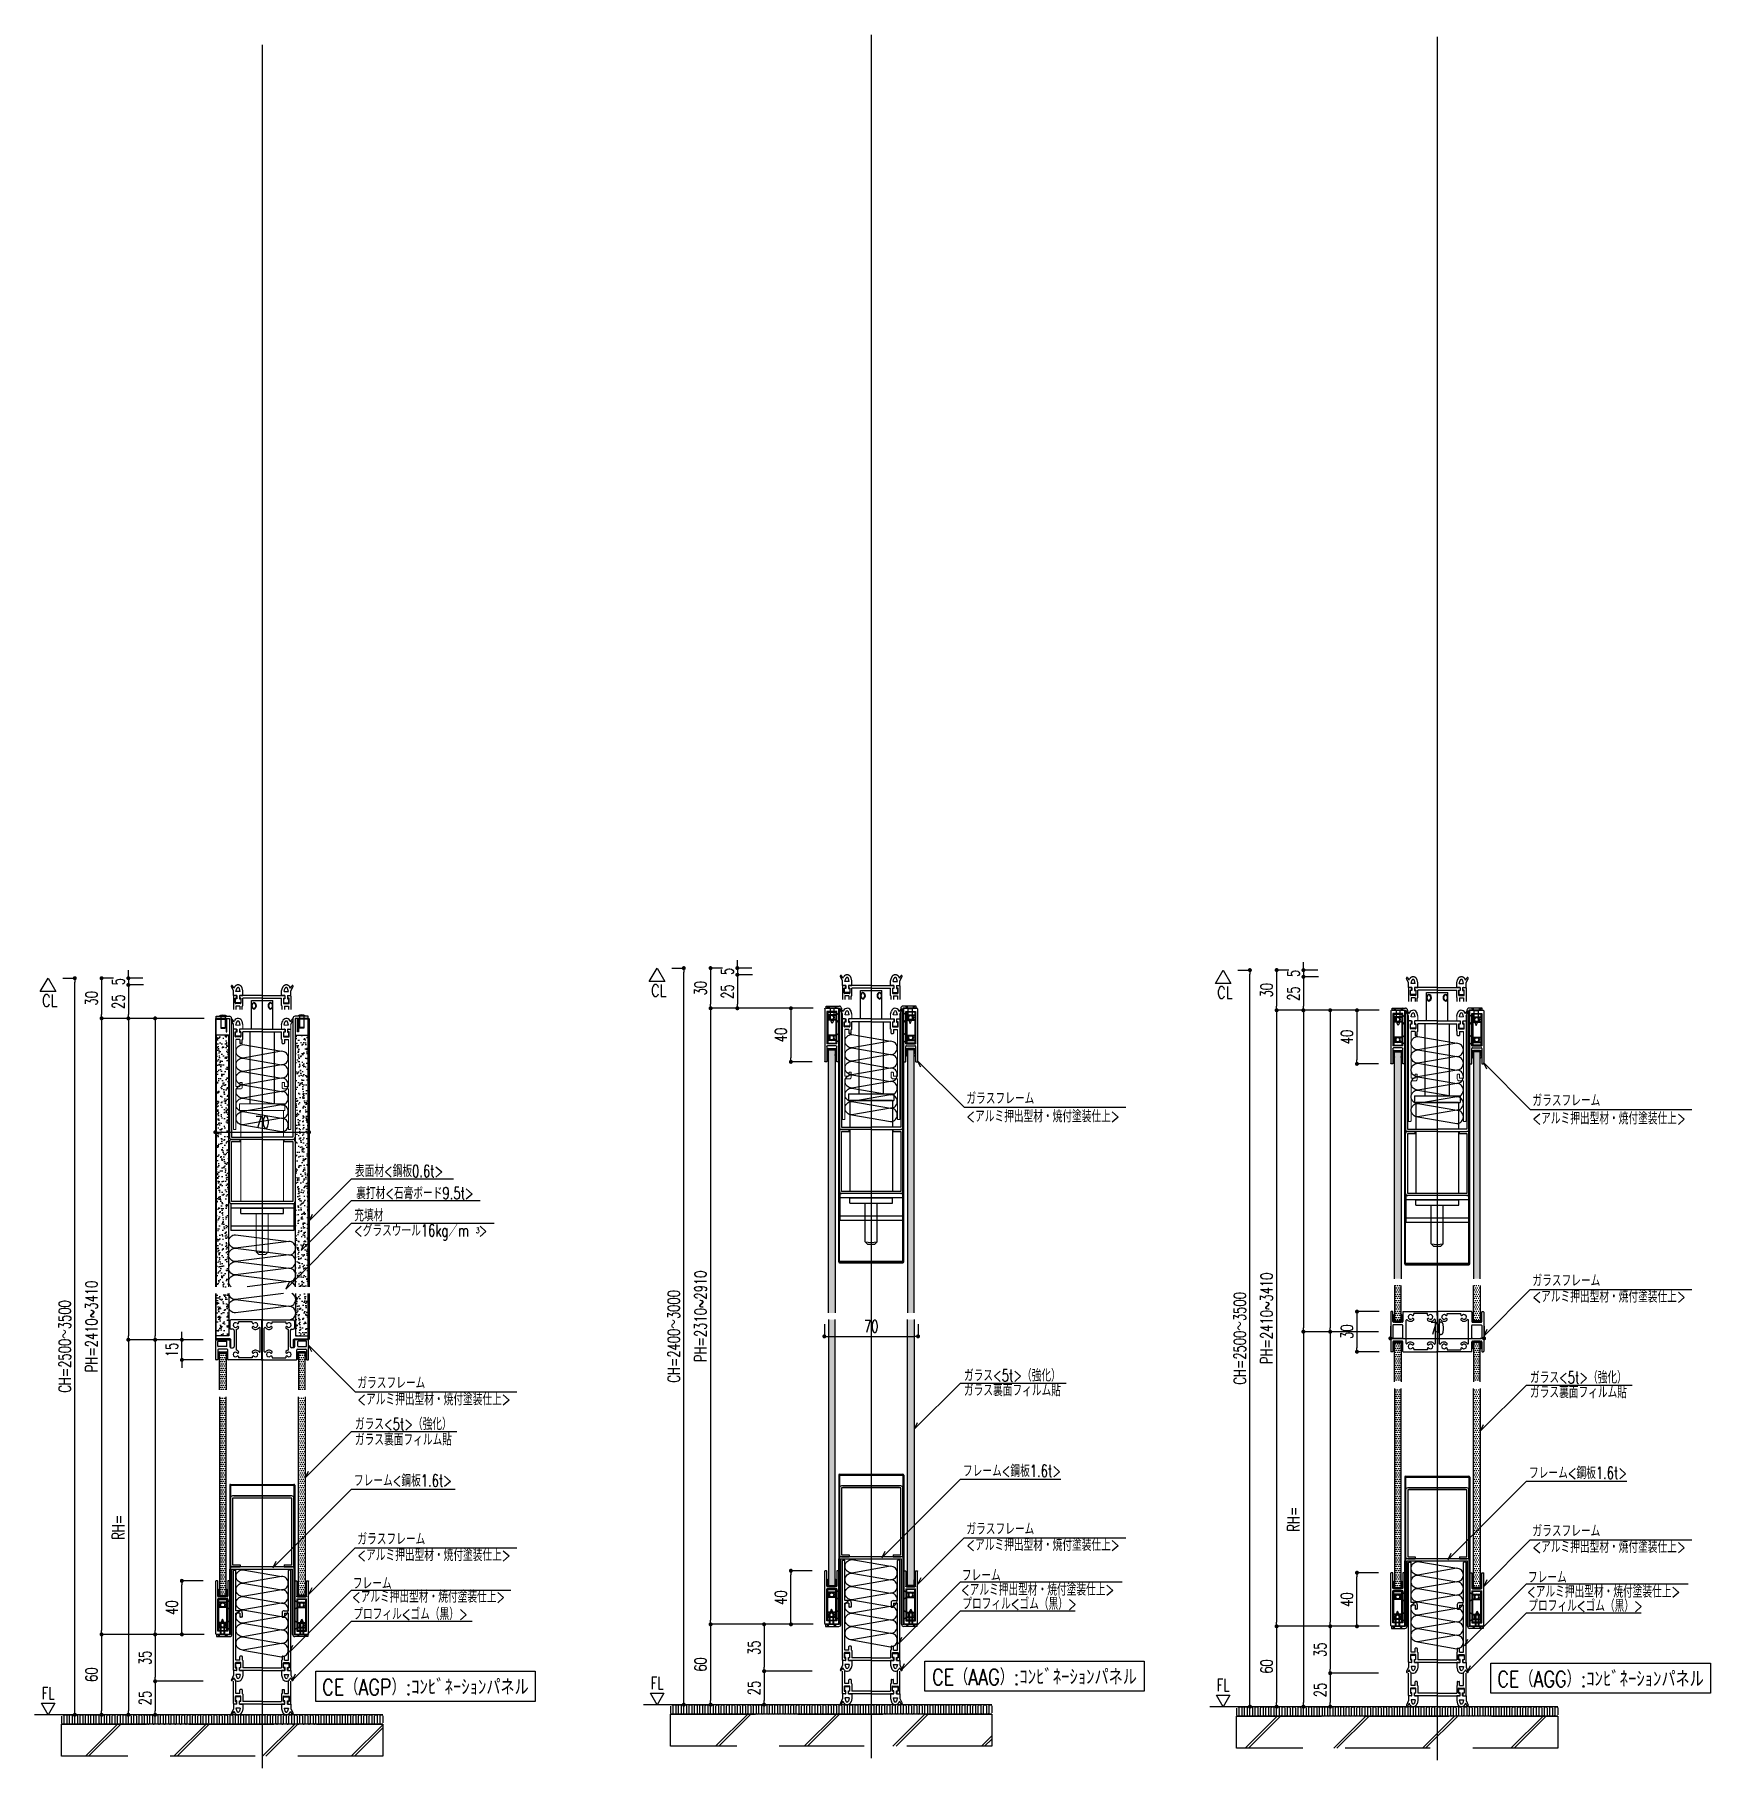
# Model space of a CAD drawing. Extents: x 21 to 47673, y 9 to 26406.
# Drawn here: x 17691 to 18943, y 17371 to 18666 of the extents above; entities that cross this region are included whole.
import ezdxf
from ezdxf.enums import TextEntityAlignment as Align

# ---------------------------------------------------------------- set-up
doc = ezdxf.new("R2010")
doc.units = 0
doc.header["$LTSCALE"] = 10
doc.header["$PDMODE"] = 35
doc.header["$PDSIZE"] = 5
doc.linetypes.add('HIDDEN', pattern=[9.525, 6.35, -3.175])
for name, color, linetype in [('_別途', 6, 'Continuous'), ('_基準', 1, 'Continuous'), ('_文字', 3, 'Continuous'), ('_製品', 4, 'Continuous'), ('_製品寸法', 9, 'Continuous'), ('_製品点線', 6, 'Continuous')]:
    doc.layers.add(name, color=color, linetype=linetype)
doc.styles.add('OKAMURA', font='simplex8.shx', dxfattribs={"width": 0.7, "bigfont": 'BIGFONT.shx'})
doc.dimstyles.new('OKAMURA-003', dxfattribs={"dimscale": 3, "dimtxt": 3, "dimasz": 1, "dimexe": 0, "dimexo": 3, "dimgap": 1, "dimtad": 1, "dimdec": 3, "dimdsep": 46, "dimtxsty": 'OKAMURA', "dimblk1": 'DOT', "dimblk2": 'DOT', "dimsah": 1, "dimcen": 0, "dimclrd": 9, "dimclre": 9, "dimclrt": 3, "dimadec": 0, "dimazin": 0, "dimtfac": 1, "dimtdec": 3, "dimtix": 1, "dimtmove": 2, "dimatfit": 3, "dimldrblk": 'NONE', "dimfxl": 0, "dimtolj": 1, "dimarcsym": 0})
pattern_1 = [(127.5, (-4866.6654, -3022.263), (-4.8941324, -0.160003), [0, -3.8608, 0, -4.318, 0, -4.1275]), (97.5, (-4866.6654, -3022.263), (-7.168251, 4.495233), [0, -2.0828, 0, -3.4798, 0, -1.3335]), (57.5, (-4866.6654, -3025.387), (-0.0143718, 7.9099237), [0, -1.27, 0, -4.572, 0, -5.969]), (47.5, (-4866.6654, -3025.387), (-2.229293, 7.6355645), [0, -0.635, 0, -2.9972, 0, -3.429])]
pattern_2 = [(127.5, (-4866.6654, -2716.763), (-4.8941324, -0.160003), [0, -3.8608, 0, -4.318, 0, -4.1275]), (97.5, (-4866.6654, -2716.763), (-7.168251, 4.495233), [0, -2.0828, 0, -3.4798, 0, -1.3335]), (57.5, (-4866.6654, -2719.887), (-0.014372, 7.9099237), [0, -1.27, 0, -4.572, 0, -5.969]), (47.5, (-4866.6654, -2719.887), (-2.229293, 7.6355645), [0, -0.635, 0, -2.9972, 0, -3.429])]
pattern_3 = [(1e-14, (4.1311, 2029.5517), (0.79375, -1.5875), [0, -1.5875])]
pattern_4 = [(180, (-4.1311, 2029.5517), (-0.79375, -1.5875), [0, -1.5875])]
pattern_5 = [(360, (4.1311, -1479.4208), (0.79375, 1.5875), [0, -1.5875])]
pattern_6 = [(180, (-104.1311, -1479.4208), (-0.79375, 1.5875), [0, -1.5875])]

# ---------------------------------------------------------------- blocks, each defined once
blk = doc.blocks.new('_DOT')
at = {"color": 0, "linetype": 'ByBlock'}
blk.add_line((-0.5, 0), (-1, 0), dxfattribs=at)
at = {"color": 0, "linetype": 'ByBlock', "const_width": 0.5}
blk.add_lwpolyline([(-0.25, 0, 1), (0.25, 0, 1)], format="xyb", close=True, dxfattribs=at)
blk = doc.blocks.new('*D1579')
at = {"layer": '_製品寸法', "color": 9, "lineweight": -2, "transparency": 16777216}
for p, q in [((-149, 550), (-140, 550)), ((-140, 3), (-140, 547)), ((-149, 0), (-140, 0))]:
    blk.add_line(p, q, dxfattribs=at)
at = {"layer": 'Defpoints', "color": 0, "transparency": 16777216}
for p in [(-140, 550), (-140, 550), (-140, 0)]:
    blk.add_point(p, dxfattribs=at)
at = {"layer": '_製品寸法', "color": 9, "lineweight": -2, "transparency": 16777216, "xscale": 3, "yscale": 3, "zscale": 3}
for p, rotation in [((-140, 550), 90), ((-140, 0), 270)]:
    blk.add_blockref('_DOT', p, dxfattribs=dict(at, rotation=rotation))
at = {"layer": '_製品寸法', "color": 3, "transparency": 16777216, "insert": (-147.5, 275), "char_height": 9, "attachment_point": 5, "rotation": 90, "style": 'OKAMURA'}
blk.add_mtext('\\A1;CH=2500～3500', dxfattribs=at)
blk = doc.blocks.new('_None')
blk = doc.blocks.new('*D1580')
at = {"layer": '_製品寸法', "color": 9, "lineweight": -2, "transparency": 16777216}
for p, q in [((-111, 550), (-120, 550)), ((-120, 547), (-120, 523)), ((-43.4, 520), (-120, 520))]:
    blk.add_line(p, q, dxfattribs=at)
at = {"layer": 'Defpoints', "color": 0, "transparency": 16777216}
for p in [(-120, 550), (-120, 520), (-34.4, 520)]:
    blk.add_point(p, dxfattribs=at)
at = {"layer": '_製品寸法', "color": 9, "lineweight": -2, "transparency": 16777216, "xscale": 3, "yscale": 3, "zscale": 3}
for p, rotation in [((-120, 550), 90), ((-120, 520), 270)]:
    blk.add_blockref('_DOT', p, dxfattribs=dict(at, rotation=rotation))
at = {"layer": '_製品寸法', "color": 3, "transparency": 16777216, "insert": (-127.5, 535), "char_height": 9, "attachment_point": 5, "rotation": 90, "style": 'OKAMURA'}
blk.add_mtext('\\A1;30', dxfattribs=at)
blk = doc.blocks.new('*D1581')
at = {"layer": '_製品寸法', "color": 9, "lineweight": -2, "transparency": 16777216}
for p, q in [((-43.4, 520), (-120, 520)), ((-120, 517), (-120, 63)), ((-43.4, 60), (-120, 60))]:
    blk.add_line(p, q, dxfattribs=at)
at = {"layer": 'Defpoints', "color": 0, "transparency": 16777216}
for p in [(-34.4, 520), (-120, 60), (-34.4, 60)]:
    blk.add_point(p, dxfattribs=at)
at = {"layer": '_製品寸法', "color": 9, "lineweight": -2, "transparency": 16777216, "xscale": 3, "yscale": 3, "zscale": 3}
for p, rotation in [((-120, 520), 90), ((-120, 60), 270)]:
    blk.add_blockref('_DOT', p, dxfattribs=dict(at, rotation=rotation))
at = {"layer": '_製品寸法', "color": 3, "transparency": 16777216, "insert": (-127.5, 290), "char_height": 9, "attachment_point": 5, "rotation": 90, "style": 'OKAMURA'}
blk.add_mtext('\\A1;PH=2410~3410', dxfattribs=at)
blk = doc.blocks.new('*D1582')
at = {"layer": '_製品寸法', "color": 9, "lineweight": -2, "transparency": 16777216}
for p, q in [((-43.4, 60), (-120, 60)), ((-120, 57), (-120, 3)), ((-129, 0), (-120, 0))]:
    blk.add_line(p, q, dxfattribs=at)
at = {"layer": 'Defpoints', "color": 0, "transparency": 16777216}
for p in [(-34.4, 60), (-120, 0), (-120, 0)]:
    blk.add_point(p, dxfattribs=at)
at = {"layer": '_製品寸法', "color": 9, "lineweight": -2, "transparency": 16777216, "xscale": 3, "yscale": 3, "zscale": 3}
for p, rotation in [((-120, 60), 90), ((-120, 0), 270)]:
    blk.add_blockref('_DOT', p, dxfattribs=dict(at, rotation=rotation))
at = {"layer": '_製品寸法', "color": 3, "transparency": 16777216, "insert": (-127.5, 30), "char_height": 9, "attachment_point": 5, "rotation": 90, "style": 'OKAMURA'}
blk.add_mtext('\\A1;60', dxfattribs=at)
blk = doc.blocks.new('*D1583')
at = {"layer": '_製品寸法', "color": 9, "lineweight": -2, "transparency": 16777216}
for p, q in [((-35, 444), (-35, 435)), ((35, 444), (35, 435)), ((-32, 435), (32, 435))]:
    blk.add_line(p, q, dxfattribs=at)
at = {"layer": 'Defpoints', "color": 0, "transparency": 16777216}
for p in [(-35, 435), (35, 435), (35, 435)]:
    blk.add_point(p, dxfattribs=at)
at = {"layer": '_製品寸法', "color": 9, "lineweight": -2, "transparency": 16777216, "xscale": 3, "yscale": 3, "zscale": 3, "rotation": 180}
blk.add_blockref('_DOT', (-35, 435), dxfattribs=at)
at = {"layer": '_製品寸法', "color": 9, "lineweight": -2, "transparency": 16777216, "xscale": 3, "yscale": 3, "zscale": 3}
blk.add_blockref('_DOT', (35, 435), dxfattribs=at)
at = {"layer": '_製品寸法', "color": 3, "transparency": 16777216, "insert": (0, 442.5), "char_height": 9, "attachment_point": 5, "style": 'OKAMURA'}
blk.add_mtext('\\A1;70', dxfattribs=at)
blk = doc.blocks.new('*D1584')
at = {"layer": '_製品寸法', "color": 9, "lineweight": -2, "transparency": 16777216}
for p, q in [((-44, 520), (-80, 520)), ((-80, 517), (-80, 283)), ((-44, 280), (-80, 280))]:
    blk.add_line(p, q, dxfattribs=at)
at = {"layer": 'Defpoints', "color": 0, "transparency": 16777216}
for p in [(-35, 520), (-80, 280), (-35, 280)]:
    blk.add_point(p, dxfattribs=at)
at = {"layer": '_製品寸法', "color": 9, "lineweight": -2, "transparency": 16777216, "xscale": 3, "yscale": 3, "zscale": 3}
for p, rotation in [((-80, 520), 90), ((-80, 280), 270)]:
    blk.add_blockref('_DOT', p, dxfattribs=dict(at, rotation=rotation))
blk = doc.blocks.new('*D1585')
at = {"layer": '_製品寸法', "color": 9, "lineweight": -2, "transparency": 16777216}
for p, q in [((-44, 280), (-80, 280)), ((-80, 277), (-80, 63)), ((-44, 60), (-80, 60))]:
    blk.add_line(p, q, dxfattribs=at)
at = {"layer": 'Defpoints', "color": 0, "transparency": 16777216}
for p in [(-35, 280), (-80, 60), (-35, 60)]:
    blk.add_point(p, dxfattribs=at)
at = {"layer": '_製品寸法', "color": 9, "lineweight": -2, "transparency": 16777216, "xscale": 3, "yscale": 3, "zscale": 3}
for p, rotation in [((-80, 280), 90), ((-80, 60), 270)]:
    blk.add_blockref('_DOT', p, dxfattribs=dict(at, rotation=rotation))
blk = doc.blocks.new('*D1586')
at = {"layer": '_製品寸法', "color": 9, "lineweight": -2, "transparency": 16777216}
for p, q in [((-44, 100), (-60, 100)), ((-60, 63), (-60, 97)), ((-44, 60), (-60, 60))]:
    blk.add_line(p, q, dxfattribs=at)
at = {"layer": 'Defpoints', "color": 0, "transparency": 16777216}
for p in [(-60, 100), (-35, 100), (-35, 60)]:
    blk.add_point(p, dxfattribs=at)
at = {"layer": '_製品寸法', "color": 9, "lineweight": -2, "transparency": 16777216, "xscale": 3, "yscale": 3, "zscale": 3}
for p, rotation in [((-60, 100), 90), ((-60, 60), 270)]:
    blk.add_blockref('_DOT', p, dxfattribs=dict(at, rotation=rotation))
at = {"layer": '_製品寸法', "color": 3, "transparency": 16777216, "insert": (-67.5, 80), "char_height": 9, "attachment_point": 5, "rotation": 90, "style": 'OKAMURA'}
blk.add_mtext('\\A1;40', dxfattribs=at)
blk = doc.blocks.new('*D1587')
at = {"layer": '_製品寸法', "color": 9, "lineweight": -2, "transparency": 16777216}
for p, q in [((-60, 283), (-60, 286)), ((-44, 280), (-60, 280)), ((-60, 265), (-60, 280)), ((-44, 265), (-60, 265)), ((-60, 262), (-60, 259))]:
    blk.add_line(p, q, dxfattribs=at)
at = {"layer": 'Defpoints', "color": 0, "transparency": 16777216}
for p in [(-60, 280), (-35, 280), (-35, 265)]:
    blk.add_point(p, dxfattribs=at)
at = {"layer": '_製品寸法', "color": 9, "lineweight": -2, "transparency": 16777216, "xscale": 3, "yscale": 3, "zscale": 3}
for p, rotation in [((-60, 280), 270), ((-60, 265), 90)]:
    blk.add_blockref('_DOT', p, dxfattribs=dict(at, rotation=rotation))
at = {"layer": '_製品寸法', "color": 3, "transparency": 16777216, "insert": (-67.5, 272.5), "char_height": 9, "attachment_point": 5, "rotation": 90, "style": 'OKAMURA'}
blk.add_mtext('\\A1;15', dxfattribs=at)
blk = doc.blocks.new('A$C7104633C')
at = {"color": 0, "linetype": 'HIDDEN'}
for p, q in [((-21.5, -9.5), (-23, -6.2)), ((-21.1, -7.5), (-22.1, -5.8)), ((-21.5, -13), (-21.5, -9.5)), ((-21.1, -7.5), (-20.7, -6.6)), ((-19.6, -10), (-19, -7.7)), ((-16.4, -10), (-19.6, -10)), ((-16.4, -10), (-17, -7.7)), ((-14.5, -9.5), (-15.1, -7.2)), ((-14.5, -13), (-14.5, -9.5)), ((14.5, -9.5), (15.1, -7.2)), ((14.5, -13), (14.5, -9.5)), ((16.4, -10), (17, -7.7)), ((16.4, -10), (19.6, -10)), ((19.6, -10), (19, -7.7)), ((21.1, -7.5), (20.7, -6.6)), ((21.1, -7.5), (22.1, -5.8)), ((21.5, -9.5), (23, -6.2)), ((21.5, -13), (21.5, -9.5)), ((-18.9, -13), (-21.5, -13)), ((-21.5, -13.3), (-21.5, -23.4)), ((-19.5, -13), (-21.2, -13)), ((-20.1, -18.6), (-20.1, -15)), ((-20.1, -15), (-19.2, -15)), ((-20, -18.3), (-20, -15.3)), ((-18.9, -15.3), (-20, -15.3)), ((-16, -18.3), (-20, -18.3)), ((-16.2, -18.9), (-19.8, -18.9)), ((-16.6, -20.8), (-19.6, -20.8)), ((-19.6, -20.8), (-19.6, -23.4)), ((-19.2, -15), (-19.2, -13.3)), ((-18.9, -13), (-18.9, -15.3)), ((-17, -13), (-17, -15.3)), ((-17, -13), (-14.5, -13)), ((-17, -13), (-17, -15.3)), ((-17, -13.3), (-17, -15)), ((-15.9, -15), (-17, -15)), ((-17, -15.3), (-16, -15.3)), ((-0.3, -13), (-16.7, -13)), ((-16.6, -20.8), (-16.6, -23.4)), ((-16, -15.3), (-16, -18.3)), ((-15.9, -15), (-15.9, -18.6)), ((-14.8, -20.8), (-14.9, -20.8)), ((-14.9, -23.4), (-14.9, -20.8)), ((-14.5, -20.5), (-14.5, -15)), ((0, -15), (-14.5, -15)), ((-0.3, -13), (0, -13.3)), ((0.3, -13), (0, -13.3)), ((0, -15), (14.5, -15)), ((0.3, -13), (16.7, -13)), ((17, -13), (14.5, -13)), ((14.5, -20.5), (14.5, -15)), ((14.8, -20.8), (14.9, -20.8)), ((14.9, -23.4), (14.9, -20.8)), ((15.9, -15), (17, -15)), ((15.9, -15), (15.9, -18.6)), ((16, -15.3), (16, -18.3)), ((17, -15.3), (16, -15.3)), ((16, -18.3), (20, -18.3)), ((16.2, -18.9), (19.8, -18.9)), ((16.6, -20.8), (19.6, -20.8)), ((16.6, -20.8), (16.6, -23.4)), ((17, -13), (17, -15.3)), ((17, -13), (17, -15.3)), ((17, -13.3), (17, -15)), ((18.9, -13), (18.9, -15.3)), ((18.9, -13), (21.5, -13)), ((18.9, -15.3), (20, -15.3)), ((19.2, -15), (19.2, -13.3)), ((20.1, -15), (19.2, -15)), ((19.5, -13), (21.2, -13)), ((19.6, -20.8), (19.6, -23.4)), ((20, -18.3), (20, -15.3)), ((20.1, -18.6), (20.1, -15)), ((21.5, -13.3), (21.5, -23.4))]:
    blk.add_line(p, q, dxfattribs=at)
for centre, radius, start, end in [((-22.6, -6), 0.5, 30.0023, 204.6708), ((-18, -8), 3, 14.8176, 152.9081), ((-18, -8), 1, 14.8176, 164.935), ((18, -8), 3, 27.0918, 165.1823), ((18, -8), 1, 15.065, 165.1823), ((22.6, -6), 0.5, 335.3292, 149.9976), ((-21.2, -13.3), 0.3, 90, 180), ((-19.8, -18.6), 0.3, 180, 270), ((-19.5, -13.3), 0.3, 0, 90), ((-16.7, -13.3), 0.3, 90, 180), ((-16.2, -18.6), 0.3, 270, 0), ((-14.8, -20.5), 0.3, 270, 0), ((14.8, -20.5), 0.3, 179.9999, 269.9999), ((16.2, -18.6), 0.3, 179.9999, 269.9999), ((16.7, -13.3), 0.3, 359.9999, 89.9999), ((19.5, -13.3), 0.3, 89.9999, 179.9999), ((19.8, -18.6), 0.3, 269.9999, 359.9999), ((21.2, -13.3), 0.3, 359.9999, 89.9999)]:
    blk.add_arc(centre, radius, start, end, dxfattribs=at)
blk = doc.blocks.new('*D1588')
at = {"layer": '_製品寸法', "color": 9, "lineweight": -2, "transparency": 16777216}
for p, q in [((-91, 520), (-100, 520)), ((-100, 517), (-100, 283)), ((-44, 280), (-100, 280))]:
    blk.add_line(p, q, dxfattribs=at)
at = {"layer": 'Defpoints', "color": 0, "transparency": 16777216}
for p in [(-100, 520), (-100, 280), (-35, 280)]:
    blk.add_point(p, dxfattribs=at)
at = {"layer": '_製品寸法', "color": 9, "lineweight": -2, "transparency": 16777216, "xscale": 3, "yscale": 3, "zscale": 3}
for p, rotation in [((-100, 520), 90), ((-100, 280), 270)]:
    blk.add_blockref('_DOT', p, dxfattribs=dict(at, rotation=rotation))
blk = doc.blocks.new('*D1589')
at = {"layer": '_製品寸法', "color": 9, "lineweight": -2, "transparency": 16777216}
for p, q in [((-44, 280), (-100, 280)), ((-100, 277), (-100, 3)), ((-91, 0), (-100, 0))]:
    blk.add_line(p, q, dxfattribs=at)
at = {"layer": 'Defpoints', "color": 0, "transparency": 16777216}
for p in [(-35, 280), (-100, 0), (-100, 0)]:
    blk.add_point(p, dxfattribs=at)
at = {"layer": '_製品寸法', "color": 9, "lineweight": -2, "transparency": 16777216, "xscale": 3, "yscale": 3, "zscale": 3}
for p, rotation in [((-100, 280), 90), ((-100, 0), 270)]:
    blk.add_blockref('_DOT', p, dxfattribs=dict(at, rotation=rotation))
at = {"layer": '_製品寸法', "color": 3, "transparency": 16777216, "insert": (-107.5, 140), "char_height": 9, "attachment_point": 5, "rotation": 90, "style": 'OKAMURA'}
blk.add_mtext('\\A1;RH=', dxfattribs=at)
blk = doc.blocks.new('*D1590')
at = {"layer": '_製品寸法', "color": 9, "lineweight": -2, "transparency": 16777216}
for p, q in [((-43.4, 60), (-80, 60)), ((-80, 57), (-80, 28)), ((-44, 25), (-80, 25))]:
    blk.add_line(p, q, dxfattribs=at)
at = {"layer": 'Defpoints', "color": 0, "transparency": 16777216}
for p in [(-34.4, 60), (-80, 25), (-35, 25)]:
    blk.add_point(p, dxfattribs=at)
at = {"layer": '_製品寸法', "color": 9, "lineweight": -2, "transparency": 16777216, "xscale": 3, "yscale": 3, "zscale": 3}
for p, rotation in [((-80, 60), 90), ((-80, 25), 270)]:
    blk.add_blockref('_DOT', p, dxfattribs=dict(at, rotation=rotation))
at = {"layer": '_製品寸法', "color": 3, "transparency": 16777216, "insert": (-87.5, 42.5), "char_height": 9, "attachment_point": 5, "rotation": 90, "style": 'OKAMURA'}
blk.add_mtext('\\A1;35', dxfattribs=at)
blk = doc.blocks.new('*D1591')
at = {"layer": '_製品寸法', "color": 9, "lineweight": -2, "transparency": 16777216}
for p, q in [((-44, 25), (-80, 25)), ((-80, 22), (-80, 3)), ((-89, 0), (-80, 0))]:
    blk.add_line(p, q, dxfattribs=at)
at = {"layer": 'Defpoints', "color": 0, "transparency": 16777216}
for p in [(-35, 25), (-80, 0), (-80, 0)]:
    blk.add_point(p, dxfattribs=at)
at = {"layer": '_製品寸法', "color": 9, "lineweight": -2, "transparency": 16777216, "xscale": 3, "yscale": 3, "zscale": 3}
for p, rotation in [((-80, 25), 90), ((-80, 0), 270)]:
    blk.add_blockref('_DOT', p, dxfattribs=dict(at, rotation=rotation))
at = {"layer": '_製品寸法', "color": 3, "transparency": 16777216, "insert": (-87.5, 12.5), "char_height": 9, "attachment_point": 5, "rotation": 90, "style": 'OKAMURA'}
blk.add_mtext('\\A1;25', dxfattribs=at)
blk = doc.blocks.new('床仕上ｶｰﾍﾟｯﾄ')
at = {"linetype": 'ByBlock', "lineweight": -2}
h = blk.add_hatch(dxfattribs=at)
h.set_pattern_fill('JIS_LC_8', color=0, scale=6, style=0)
h.set_pattern_definition([(45, (-398.12, -548.723), (-33.0926, 33.0926), []), (45, (-395.72, -548.723), (-33.0926, 33.0926), [])])
h.paths.add_polyline_path([(-150, -7), (90, -7), (90, -31), (-150, -31)])
at = {"color": 0, "linetype": 'ByBlock', "lineweight": -2}
for p, q in [((90, 0), (-170, 0)), ((90, -7), (-150, -7))]:
    blk.add_line(p, q, dxfattribs=at)
blk.add_lwpolyline([(-150, -1), (-150, -6, 0.414214), (-149, -7, 0.414214), (-148, -6), (-148, -1, -0.414214), (-147, 0, -0.414214), (-146, -1), (-146, -6, 0.414214), (-145, -7, 0.414214), (-144, -6), (-144, -1, -0.414214), (-143, 0, -0.414214), (-142, -1), (-142, -6, 0.414214), (-141, -7, 0.414214), (-140, -6), (-140, -1, -0.414214), (-139, 0, -0.414214), (-138, -1), (-138, -6, 0.414214), (-137, -7, 0.414214), (-136, -6), (-136, -1, -0.414214), (-135, 0, -0.414214), (-134, -1), (-134, -6, 0.414214), (-133, -7, 0.414214), (-132, -6), (-132, -1, -0.414214), (-131, 0, -0.414214), (-130, -1), (-130, -6, 0.414214), (-129, -7, 0.414214), (-128, -6), (-128, -1, -0.414214), (-127, 0, -0.414214), (-126, -1), (-126, -6, 0.414214), (-125, -7, 0.414214), (-124, -6), (-124, -1, -0.414214), (-123, 0, -0.414214), (-122, -1), (-122, -6, 0.414214), (-121, -7, 0.414214), (-120, -6), (-120, -1, -0.414214), (-119, 0, -0.414214), (-118, -1), (-118, -6, 0.414214), (-117, -7, 0.414214), (-116, -6), (-116, -1, -0.414214), (-115, 0, -0.414214), (-114, -1), (-114, -6, 0.414214), (-113, -7, 0.414214), (-112, -6), (-112, -1, -0.414214), (-111, 0, -0.414214), (-110, -1), (-110, -6, 0.414214), (-109, -7, 0.414214), (-108, -6), (-108, -1, -0.414214), (-107, 0, -0.414214), (-106, -1), (-106, -6, 0.414214), (-105, -7, 0.414214), (-104, -6), (-104, -1, -0.414214), (-103, 0, -0.414214), (-102, -1), (-102, -6, 0.414214), (-101, -7, 0.414214), (-100, -6), (-100, -1, -0.414214), (-99, 0, -0.414214), (-98, -1), (-98, -6, 0.414214), (-97, -7, 0.414214), (-96, -6), (-96, -1, -0.414214), (-95, 0, -0.414214), (-94, -1), (-94, -6, 0.414214), (-93, -7, 0.414214), (-92, -6), (-92, -1, -0.414214), (-91, 0, -0.414214), (-90, -1), (-90, -6, 0.414214), (-89, -7, 0.414214), (-88, -6), (-88, -1, -0.414214), (-87, 0, -0.414214), (-86, -1), (-86, -6, 0.414214), (-85, -7, 0.414214), (-84, -6), (-84, -1, -0.414214), (-83, 0, -0.414214), (-82, -1), (-82, -6, 0.414214), (-81, -7, 0.414214), (-80, -6), (-80, -1, -0.414214), (-79, 0, -0.414214), (-78, -1), (-78, -6, 0.414214), (-77, -7, 0.414214), (-76, -6), (-76, -1, -0.414214), (-75, 0, -0.414214), (-74, -1), (-74, -6, 0.414214), (-73, -7, 0.414214), (-72, -6), (-72, -1, -0.414214), (-71, 0, -0.414214), (-70, -1), (-70, -6, 0.414214), (-69, -7, 0.414214), (-68, -6), (-68, -1, -0.414214), (-67, 0, -0.414214), (-66, -1), (-66, -6, 0.414214), (-65, -7, 0.414214), (-64, -6), (-64, -1, -0.414214), (-63, 0, -0.414214), (-62, -1), (-62, -6, 0.414214), (-61, -7, 0.414214), (-60, -6), (-60, -1, -0.414214), (-59, 0, -0.414214), (-58, -1), (-58, -6, 0.414214), (-57, -7, 0.414214), (-56, -6), (-56, -1, -0.414214), (-55, 0, -0.414214), (-54, -1), (-54, -6, 0.414214), (-53, -7, 0.414214), (-52, -6), (-52, -1, -0.414214), (-51, 0, -0.414214), (-50, -1), (-50, -6, 0.414214), (-49, -7, 0.414214), (-48, -6), (-48, -1, -0.414214), (-47, 0, -0.414214), (-46, -1), (-46, -6, 0.414214), (-45, -7, 0.414214), (-44, -6), (-44, -1, -0.414214), (-43, 0, -0.414214), (-42, -1), (-42, -6, 0.414214), (-41, -7, 0.414214), (-40, -6), (-40, -1, -0.414214), (-39, 0, -0.414214), (-38, -1), (-38, -6, 0.414214), (-37, -7, 0.414214), (-36, -6), (-36, -1, -0.414214), (-35, 0, -0.414214), (-34, -1), (-34, -6, 0.414214), (-33, -7, 0.414214), (-32, -6), (-32, -1, -0.414214), (-31, 0, -0.414214), (-30, -1), (-30, -6, 0.414214), (-29, -7, 0.414214), (-28, -6), (-28, -1, -0.414214), (-27, 0, -0.414214), (-26, -1), (-26, -6, 0.414214), (-25, -7, 0.414214), (-24, -6), (-24, -1, -0.414214), (-23, 0, -0.414214), (-22, -1), (-22, -6, 0.414214), (-21, -7, 0.414214), (-20, -6), (-20, -1, -0.414214), (-19, 0, -0.414214), (-18, -1), (-18, -6, 0.414214), (-17, -7, 0.414214), (-16, -6), (-16, -1, -0.414214), (-15, 0, -0.414214), (-14, -1), (-14, -6, 0.414214), (-13, -7, 0.414214), (-12, -6), (-12, -1, -0.414214), (-11, 0, -0.414214), (-10, -1), (-10, -6, 0.414214), (-9, -7, 0.414214), (-8, -6), (-8, -1, -0.414214), (-7, 0, -0.414214), (-6, -1), (-6, -6, 0.414214), (-5, -7, 0.414214), (-4, -6), (-4, -1, -0.414214), (-3, 0, -0.414214), (-2, -1), (-2, -6, 0.414214), (-1, -7, 0.414214), (0, -6), (0, -1, -0.414214), (1, 0, -0.414214), (2, -1), (2, -6, 0.414214), (3, -7, 0.414214), (4, -6), (4, -1, -0.414214), (5, 0, -0.414214), (6, -1), (6, -6, 0.414214), (7, -7, 0.414214), (8, -6), (8, -1, -0.414214), (9, 0, -0.414214), (10, -1), (10, -6, 0.414214), (11, -7, 0.414214), (12, -6), (12, -1, -0.414214), (13, 0, -0.414214), (14, -1), (14, -6, 0.414214), (15, -7, 0.414214), (16, -6), (16, -1, -0.414214), (17, 0, -0.414214), (18, -1), (18, -6, 0.414214), (19, -7, 0.414214), (20, -6), (20, -1, -0.414214), (21, 0, -0.414214), (22, -1), (22, -6, 0.414214), (23, -7, 0.414214), (24, -6), (24, -1, -0.414214), (25, 0, -0.414214), (26, -1), (26, -6, 0.414214), (27, -7, 0.414214), (28, -6), (28, -1, -0.414214), (29, 0, -0.414214), (30, -1), (30, -6, 0.414214), (31, -7, 0.414214), (32, -6), (32, -1, -0.414214), (33, 0, -0.414214), (34, -1), (34, -6, 0.414214), (35, -7, 0.414214), (36, -6), (36, -1, -0.414214), (37, 0, -0.414214), (38, -1), (38, -6, 0.414214), (39, -7, 0.414214), (40, -6), (40, -1, -0.414214), (41, 0, -0.414214), (42, -1), (42, -6, 0.414214), (43, -7, 0.414214), (44, -6), (44, -1, -0.414214), (45, 0, -0.414214), (46, -1), (46, -6, 0.414214), (47, -7, 0.414214), (48, -6), (48, -1, -0.414214), (49, 0, -0.414214), (50, -1), (50, -6, 0.414214), (51, -7, 0.414214), (52, -6), (52, -1, -0.414214), (53, 0, -0.414214), (54, -1), (54, -6, 0.414214), (55, -7, 0.414214), (56, -6), (56, -1, -0.414214), (57, 0, -0.414214), (58, -1), (58, -6, 0.414214), (59, -7, 0.414214), (60, -6), (60, -1, -0.414214), (61, 0, -0.414214), (62, -1), (62, -6, 0.414214), (63, -7, 0.414214), (64, -6), (64, -1, -0.414214), (65, 0, -0.414214), (66, -1), (66, -6, 0.414214), (67, -7, 0.414214), (68, -6), (68, -1, -0.414214), (69, 0, -0.414214), (70, -1), (70, -6, 0.414214), (71, -7, 0.414214), (72, -6), (72, -1, -0.414214), (73, 0, -0.414214), (74, -1), (74, -6, 0.414214), (75, -7, 0.414214), (76, -6), (76, -1, -0.414214), (77, 0, -0.414214), (78, -1), (78, -6, 0.414214), (79, -7, 0.414214), (80, -6), (80, -1, -0.414214), (81, 0, -0.414214), (82, -1), (82, -6, 0.414214), (83, -7, 0.414214), (84, -6), (84, -1, -0.414214), (85, 0, -0.414214), (86, -1), (86, -6, 0.414214), (87, -7, 0.414214), (88, -6), (88, -1, -0.414214), (89, 0, -0.414214), (90, -1), (90, -6)], format="xyb", dxfattribs=at)
at = {"layer": 'Defpoints', "color": 135, "linetype": 'HIDDEN'}
blk.add_lwpolyline([(-150, -7), (90, -7), (90, -31), (-150, -31)], close=True, dxfattribs=at)
blk = doc.blocks.new('*D1592')
at = {"layer": '_製品寸法', "color": 9, "lineweight": -2, "transparency": 16777216}
for p, q in [((-88.8, 545), (-100, 545)), ((-100, 542), (-100, 523)), ((-88.4, 520), (-100, 520))]:
    blk.add_line(p, q, dxfattribs=at)
at = {"layer": 'Defpoints', "color": 0, "transparency": 16777216}
for p in [(-79.8, 545), (-100, 520), (-79.4, 520)]:
    blk.add_point(p, dxfattribs=at)
at = {"layer": '_製品寸法', "color": 9, "lineweight": -2, "transparency": 16777216, "xscale": 3, "yscale": 3, "zscale": 3}
for p, rotation in [((-100, 545), 90), ((-100, 520), 270)]:
    blk.add_blockref('_DOT', p, dxfattribs=dict(at, rotation=rotation))
at = {"layer": '_製品寸法', "color": 3, "transparency": 16777216, "insert": (-107.5, 532.5), "char_height": 9, "attachment_point": 5, "rotation": 90, "style": 'OKAMURA'}
blk.add_mtext('\\A1;25', dxfattribs=at)
blk = doc.blocks.new('*D1593')
at = {"layer": '_製品寸法', "color": 9, "lineweight": -2, "transparency": 16777216}
for p, q in [((-100, 553), (-100, 556)), ((-89.2, 550), (-100, 550)), ((-100, 550), (-100, 545)), ((-88.8, 545), (-100, 545)), ((-100, 542), (-100, 539))]:
    blk.add_line(p, q, dxfattribs=at)
at = {"layer": 'Defpoints', "color": 0, "transparency": 16777216}
for p in [(-100, 545), (-80.2, 550), (-79.8, 545)]:
    blk.add_point(p, dxfattribs=at)
at = {"layer": '_製品寸法', "color": 9, "lineweight": -2, "transparency": 16777216, "xscale": 3, "yscale": 3, "zscale": 3}
for p, rotation in [((-100, 550), 270), ((-100, 545), 90)]:
    blk.add_blockref('_DOT', p, dxfattribs=dict(at, rotation=rotation))
at = {"layer": '_製品寸法', "color": 3, "transparency": 16777216, "insert": (-107.5, 547.5), "char_height": 9, "attachment_point": 5, "rotation": 90, "style": 'OKAMURA'}
blk.add_mtext('\\A1;5', dxfattribs=at)
blk = doc.blocks.new('A$C096F286E')
at = {"layer": '_製品'}
for p, q in [((6.2, 9), (0, 9)), ((1.5, 9), (1.5, 0)), ((4.7, 0.5), (1.5, 0.5)), ((4.7, 0), (1.5, 0)), ((4.7, 9), (4.7, 0))]:
    blk.add_line(p, q, dxfattribs=at)
blk.add_arc((3.1, 4.7), 5.31, 54.2426, 125.7574, dxfattribs=at)
blk = doc.blocks.new('A$C06EE46BC')
at = {"layer": '_製品'}
for p, q in [((10.5, 29), (10.5, 24)), ((34, 30), (11.5, 30)), ((27.3, 28.5), (17.1, 28.5)), ((17.1, 27.8), (17.1, 28.5)), ((27.3, 27.8), (27.3, 28.5)), ((34.5, 0.5), (34.5, 29.5)), ((34.9, 0.5), (34.9, 29.5)), ((35.4, 30), (57.9, 30)), ((42.1, 28.5), (52.3, 28.5)), ((42.1, 27.8), (42.1, 28.5)), ((52.3, 27.8), (52.3, 28.5)), ((58.9, 29), (58.9, 24)), ((0, 0.3), (0, 14.5)), ((0.5, 15), (10.2, 15)), ((1.5, 10.3), (1.5, 13.7)), ((1.8, 14), (7.9, 14)), ((8.2, 10.3), (8.2, 13.7)), ((10.7, 9.5), (10.7, 14.5)), ((12.7, 23), (11.5, 23)), ((13.7, 22), (13.7, 10)), ((15.2, 22.8), (15.2, 7.2)), ((33.2, 6.2), (33.2, 23.7)), ((36.2, 6.2), (36.2, 23.7)), ((54.2, 22.8), (54.2, 7.2)), ((55.7, 22), (55.7, 10)), ((56.7, 23), (57.9, 23)), ((58.7, 9.5), (58.7, 14.5)), ((68.9, 15), (59.2, 15)), ((61.2, 10.3), (61.2, 13.7)), ((67.6, 14), (61.5, 14)), ((67.9, 10.3), (67.9, 13.7)), ((69.4, 0.3), (69.4, 14.5)), ((1.5, 7.5), (1.5, 0.3)), ((7.9, 10), (1.8, 10)), ((8.4, 8), (2, 8)), ((8.9, 0.3), (8.9, 7.5)), ((11.2, 9), (12.7, 9)), ((17.1, 2.2), (17.1, 1.5)), ((27.3, 1.5), (17.1, 1.5)), ((27.3, 2.2), (27.3, 1.5)), ((42.1, 2.2), (42.1, 1.5)), ((42.1, 1.5), (52.3, 1.5)), ((52.3, 2.2), (52.3, 1.5)), ((58.2, 9), (56.7, 9)), ((60.5, 0.3), (60.5, 7.5)), ((61, 8), (67.4, 8)), ((61.5, 10), (67.6, 10)), ((67.9, 7.5), (67.9, 0.3)), ((1.2, 0), (0.3, 0)), ((34, 0), (9.2, 0)), ((35.4, 0), (60.2, 0)), ((68.2, 0), (69.1, 0))]:
    blk.add_line(p, q, dxfattribs=at)
for centre, radius, start, end in [((11.5, 29), 1, 90, 180), ((14.7, 26), 1.75, 47.4531, 180.0214), ((14.7, 26), 1.75, 179.9786, 312.5469), ((16.4, 27.8), 0.75, 227.4441, 360), ((28, 27.8), 0.75, 180, 312.5559), ((29.7, 26), 1.75, 359.9786, 132.5469), ((29.7, 26), 1.75, 227.4531, 0.0214), ((34, 29.5), 0.5, 0, 90), ((35.4, 29.5), 0.5, 90, 180), ((39.7, 26), 1.75, 47.4531, 180.0214), ((39.7, 26), 1.75, 179.9786, 312.5469), ((41.4, 27.8), 0.75, 227.4441, 360), ((53, 27.8), 0.75, 180, 312.5559), ((54.7, 26), 1.75, 359.9786, 132.5469), ((54.7, 26), 1.75, 227.4531, 0.0214), ((57.9, 29), 1, 360, 90), ((0.5, 14.5), 0.5, 90, 180), ((1.8, 13.7), 0.3, 90, 180), ((7.9, 13.7), 0.3, 360, 90), ((10.2, 14.5), 0.5, 360, 90), ((11.5, 24), 1, 180, 270), ((12.7, 22), 1, 0, 90), ((14.7, 26), 3.25, 278.8499, 313.417), ((16.4, 24.2), 0.75, 308.786, 132.5559), ((28, 24.2), 0.75, 47.4441, 231.214), ((29.7, 26), 3.25, 226.583, 323.1301), ((32.7, 23.7), 0.5, 0, 143.1301), ((36.7, 23.7), 0.5, 36.8699, 180), ((39.7, 26), 3.25, 216.8699, 313.417), ((41.4, 24.2), 0.75, 308.786, 132.5559), ((53, 24.2), 0.75, 47.4441, 231.214), ((54.7, 26), 3.25, 226.583, 261.1501), ((56.7, 22), 1, 90, 180), ((57.9, 24), 1, 270, 360), ((59.2, 14.5), 0.5, 90, 180), ((61.5, 13.7), 0.3, 90, 180), ((67.6, 13.7), 0.3, 360, 90), ((68.9, 14.5), 0.5, 360, 90), ((0.3, 0.3), 0.3, 180, 270), ((1.2, 0.3), 0.3, 270, 360), ((1.8, 10.3), 0.3, 180, 270), ((2, 7.5), 0.5, 90, 180), ((7.9, 10.3), 0.3, 270, 360), ((8.4, 7.5), 0.5, 360, 90), ((9.2, 0.3), 0.3, 180, 270), ((11.2, 9.5), 0.5, 180, 270), ((12.7, 10), 1, 270, 0), ((14.7, 4), 1.75, 47.4531, 180.0214), ((14.7, 4), 1.75, 179.9786, 312.5469), ((14.7, 4), 3.25, 46.583, 81.1501), ((16.4, 5.8), 0.75, 227.4441, 51.214), ((16.4, 2.2), 0.75, 0, 132.5559), ((28, 5.8), 0.75, 128.786, 312.5559), ((28, 2.2), 0.75, 47.4441, 180), ((29.7, 4), 3.25, 36.8699, 133.417), ((29.7, 4), 1.75, 359.9786, 132.5469), ((29.7, 4), 1.75, 227.4531, 0.0214), ((32.7, 6.2), 0.5, 216.8699, 0), ((34, 0.5), 0.5, 270, 0), ((35.4, 0.5), 0.5, 180, 270), ((36.7, 6.2), 0.5, 180, 323.1301), ((39.7, 4), 3.25, 46.583, 143.1301), ((39.7, 4), 1.75, 47.4531, 180.0214), ((39.7, 4), 1.75, 179.9786, 312.5469), ((41.4, 5.8), 0.75, 227.4441, 51.214), ((41.4, 2.2), 0.75, 360, 132.5559), ((53, 5.8), 0.75, 128.786, 312.5559), ((53, 2.2), 0.75, 47.4441, 180), ((54.7, 4), 3.25, 98.8499, 133.417), ((54.7, 4), 1.75, 359.9786, 132.5469), ((54.7, 4), 1.75, 227.4531, 0.0214), ((56.7, 10), 1, 180, 270), ((58.2, 9.5), 0.5, 270, 0), ((60.2, 0.3), 0.3, 270, 0), ((61, 7.5), 0.5, 90, 180), ((61.5, 10.3), 0.3, 180, 270), ((67.4, 7.5), 0.5, 0, 90), ((67.6, 10.3), 0.3, 270, 360), ((68.2, 0.3), 0.3, 180, 270), ((69.1, 0.3), 0.3, 270, 360)]:
    blk.add_arc(centre, radius, start, end, dxfattribs=at)
blk = doc.blocks.new('A$C586F11A2')
at = {"layer": '_製品'}
for p, q in [((0, 0), (0, 23)), ((0, 23), (7, 23)), ((0.5, 0), (0.5, 23)), ((6.5, 0), (6.5, 23)), ((7, 0), (7, 23)), ((0, 0), (7, 0))]:
    blk.add_line(p, q, dxfattribs=at)
at = {"layer": '_製品', "linetype": 'HIDDEN'}
for p, q in [((7, 21), (0, 21)), ((7, 20.5), (0, 20.5)), ((7, 17.5), (0, 17.5)), ((7, 17), (0, 17)), ((7, 6), (0, 6)), ((7, 5.5), (0, 5.5)), ((7, 2.5), (0, 2.5)), ((7, 2), (0, 2))]:
    blk.add_line(p, q, dxfattribs=at)
at = {"layer": '_製品'}
for centre, radius in [((3.5, 19), 2), ((3.5, 19), 1.5), ((3.5, 4), 2), ((3.5, 4), 1.5)]:
    blk.add_circle(centre, radius, dxfattribs=at)
blk = doc.blocks.new('A$C35AC1B92')
at = {"layer": '_製品'}
for p, q in [((0, 0.5), (0, 39.7)), ((1.2, 40), (0.3, 40)), ((1.5, 28.5), (1.5, 39.7)), ((8.9, 39.7), (8.9, 28.5)), ((10.1, 40), (9.2, 40)), ((10.4, 39.7), (10.4, 0.5)), ((1.5, 2.5), (1.5, 26.5)), ((8.9, 26.5), (1.5, 26.5)), ((8.4, 28), (2, 28)), ((8.9, 26.5), (8.9, 2.5)), ((10.4, 25.5), (8.9, 24)), ((10.4, 18.5), (8.9, 20)), ((9.9, 0), (0.5, 0)), ((8.9, 2.5), (1.5, 2.5)), ((10.4, 10.5), (8.9, 9)), ((10.4, 3.5), (8.9, 5))]:
    blk.add_line(p, q, dxfattribs=at)
for centre, radius, start, end in [((0.3, 39.7), 0.3, 90, 180), ((1.2, 39.7), 0.3, 0, 90), ((9.2, 39.7), 0.3, 90, 180), ((10.1, 39.7), 0.3, 0, 90), ((2, 28.5), 0.5, 180, 270), ((8.4, 28.5), 0.5, 270, 0), ((0.5, 0.5), 0.5, 180, 270), ((9.9, 0.5), 0.5, 270, 0)]:
    blk.add_arc(centre, radius, start, end, dxfattribs=at)
blk = doc.blocks.new('A$C3B5038DA')
at = {"color": 0, "linetype": 'HIDDEN'}
for p, q in [((-21.5, 8.3), (-21.5, 25)), ((-20.1, 13.6), (-20.1, 10)), ((-16, 13.3), (-20, 13.3)), ((-20, 13.3), (-20, 10.3)), ((-16.2, 13.9), (-19.8, 13.9)), ((-19.6, 15.8), (-19.6, 25)), ((-16.6, 15.8), (-19.6, 15.8)), ((-16.6, 15.8), (-16.6, 18.5)), ((-15.2, 18.8), (-16.3, 18.8)), ((-16, 10.3), (-16, 13.3)), ((-15.9, 10), (-15.9, 13.6)), ((-14.9, 18.5), (-14.9, 15.8)), ((-14.8, 15.8), (-14.9, 15.8)), ((-14.5, 15.5), (-14.5, 10)), ((14.5, 15.5), (14.5, 10)), ((14.8, 15.8), (14.9, 15.8)), ((14.9, 18.5), (14.9, 15.8)), ((15.2, 18.8), (16.3, 18.8)), ((15.9, 10), (15.9, 13.6)), ((16, 13.3), (20, 13.3)), ((16, 10.3), (16, 13.3)), ((16.2, 13.9), (19.8, 13.9)), ((16.6, 15.8), (16.6, 18.5)), ((16.6, 15.8), (19.6, 15.8)), ((19.6, 15.8), (19.6, 25)), ((20, 13.3), (20, 10.3)), ((20.1, 13.6), (20.1, 10)), ((21.5, 8.3), (21.5, 25)), ((-21.5, 4.5), (-23, 1.2)), ((-21.1, 2.5), (-22.1, 0.7)), ((-21.5, 8), (-21.5, 4.5)), ((-18.9, 8), (-21.5, 8)), ((-19.5, 8), (-21.2, 8)), ((-21.1, 2.5), (-20.7, 1.6)), ((-20.1, 10), (-19.2, 10)), ((-18.9, 10.3), (-20, 10.3)), ((-16.4, 5), (-19.6, 5)), ((-19.6, 5), (-19, 2.7)), ((-19.2, 10), (-19.2, 8.3)), ((-18.9, 8), (-18.9, 10.3)), ((-17, 8), (-17, 10.3)), ((-17, 10.3), (-16, 10.3)), ((-17, 8), (-17, 10.3)), ((-17, 8.3), (-17, 10)), ((-15.9, 10), (-17, 10)), ((-17, 8), (-14.5, 8)), ((-16.4, 5), (-17, 2.7)), ((-0.3, 8), (-16.7, 8)), ((-14.5, 4.5), (-15.1, 2.2)), ((0, 10), (-14.5, 10)), ((-14.5, 8), (-14.5, 4.5)), ((-0.3, 8), (0, 8.3)), ((0, 10), (14.5, 10)), ((0.3, 8), (0, 8.3)), ((0.3, 8), (16.7, 8)), ((17, 8), (14.5, 8)), ((14.5, 8), (14.5, 4.5)), ((14.5, 4.5), (15.1, 2.2)), ((15.9, 10), (17, 10)), ((17, 10.3), (16, 10.3)), ((16.4, 5), (19.6, 5)), ((16.4, 5), (17, 2.7)), ((17, 8), (17, 10.3)), ((17, 8), (17, 10.3)), ((17, 8.3), (17, 10)), ((18.9, 10.3), (20, 10.3)), ((18.9, 8), (18.9, 10.3)), ((18.9, 8), (21.5, 8)), ((19.6, 5), (19, 2.7)), ((19.2, 10), (19.2, 8.3)), ((20.1, 10), (19.2, 10)), ((19.5, 8), (21.2, 8)), ((21.1, 2.5), (20.7, 1.6)), ((21.1, 2.5), (22.1, 0.7)), ((21.5, 8), (21.5, 4.5)), ((21.5, 4.5), (23, 1.2))]:
    blk.add_line(p, q, dxfattribs=at)
for centre, radius, start, end in [((-19.8, 13.6), 0.3, 89.9999, 179.9999), ((-16.3, 18.5), 0.3, 89.9999, 179.9999), ((-16.2, 13.6), 0.3, 359.9999, 89.9999), ((-15.2, 18.5), 0.3, 359.9999, 89.9999), ((-14.8, 15.5), 0.3, 359.9999, 89.9999), ((14.8, 15.5), 0.3, 90, 180), ((15.2, 18.5), 0.3, 90, 180), ((16.2, 13.6), 0.3, 90, 180), ((16.3, 18.5), 0.3, 0, 90), ((19.8, 13.6), 0.3, 0, 90), ((-22.6, 1), 0.5, 155.3292, 329.9976), ((-21.2, 8.3), 0.3, 179.9999, 269.9999), ((-18, 3), 3, 207.0918, 345.1823), ((-19.5, 8.3), 0.3, 269.9999, 359.9999), ((-18, 3), 1, 195.065, 345.1823), ((-16.7, 8.3), 0.3, 179.9999, 269.9999), ((18, 3), 3, 194.8176, 332.9081), ((16.7, 8.3), 0.3, 270, 0), ((18, 3), 1, 194.8176, 344.935), ((19.5, 8.3), 0.3, 180, 270), ((21.2, 8.3), 0.3, 270, 0), ((22.6, 1), 0.5, 210.0023, 24.6708)]:
    blk.add_arc(centre, radius, start, end, dxfattribs=at)
blk = doc.blocks.new('A$C0DE349FC')
at = {"layer": '_製品'}
for p, q in [((0, 111.4), (0, 0)), ((0.6, 112), (48, 112)), ((0.6, 111.4), (0.6, 0)), ((0.6, 111.4), (48, 111.4)), ((48, 111.4), (48, 0)), ((48.6, 111.4), (48.6, 0)), ((0, 20), (0.6, 20)), ((0, 15), (0.6, 15)), ((48, 20), (48.6, 20)), ((48, 15), (48.6, 15)), ((0, 10), (0.6, 10)), ((48, 10), (48.6, 10)), ((0, 0), (0.6, 0)), ((48, 0), (48.6, 0))]:
    blk.add_line(p, q, dxfattribs=at)
for centre, start, end in [((0.6, 111.4), 90, 180), ((48, 111.4), 0, 90)]:
    blk.add_arc(centre, 0.6, start, end, dxfattribs=at)
blk = doc.blocks.new('A$C40A84D71')
at = {"layer": '_製品'}
for p, q in [((56.8, 52), (11.5, 52)), ((9.9, 1.6), (9.9, 50.4)), ((11.5, 1.6), (11.5, 50.4)), ((11.5, 50.4), (56.8, 50.4)), ((56.8, 1.6), (56.8, 50.4)), ((58.4, 1.6), (58.4, 50.4)), ((4.5, 13), (3, 9.4)), ((3.5, 9.4), (4.5, 13)), ((6, 9.4), (4.5, 13)), ((5.5, 9.4), (4.5, 13)), ((62.3, 9.4), (63.8, 13)), ((62.8, 9.4), (63.8, 13)), ((64.8, 9.4), (63.8, 13)), ((63.8, 13), (65.3, 9.4)), ((0, 1.6), (9.9, 1.6)), ((0, 1.6), (0, 0)), ((0, 0), (9.9, 0)), ((0.9, 0), (2.5, 1.6)), ((1.5, 0), (3, 1.8)), ((3, 1.8), (3, 9.4)), ((6, 1.8), (3, 1.8)), ((3.5, 1.8), (3.5, 9.4)), ((5.5, 9.4), (5.5, 1.8)), ((6, 9.4), (6, 1.8)), ((7.5, 0), (6, 1.8)), ((8.1, 0), (6.5, 1.6)), ((68.3, 1.6), (58.4, 1.6)), ((68.3, 0), (58.4, 0)), ((60.2, 0), (61.8, 1.6)), ((60.8, 0), (62.3, 1.8)), ((62.3, 9.4), (62.3, 1.8)), ((62.3, 1.8), (65.3, 1.8)), ((62.8, 9.4), (62.8, 1.8)), ((64.8, 1.8), (64.8, 9.4)), ((65.3, 1.8), (65.3, 9.4)), ((66.8, 0), (65.3, 1.8)), ((67.4, 0), (65.8, 1.6)), ((68.3, 1.6), (68.3, 0))]:
    blk.add_line(p, q, dxfattribs=at)
for centre, start, end in [((11.5, 50.4), 90, 180), ((56.8, 50.4), 0, 90), ((9.9, 1.6), 270, 0), ((58.4, 1.6), 180, 270)]:
    blk.add_arc(centre, 1.6, start, end, dxfattribs=at)
blk = doc.blocks.new('P15- AGP_THAP')
at = {"layer": '_製品'}
h = blk.add_hatch(dxfattribs=at)
h.set_pattern_fill('AR-SAND', color=256, scale=0.1, angle=90, style=0)
h.set_pattern_definition(pattern_1)
edge = h.paths.add_edge_path()
edge.add_line((-24.9, 319.5), (-24.9, 507.5))
edge.add_line((-24.9, 507.5), (-34.4, 507.5))
edge.add_line((-34.4, 507.5), (-34.4, 319.5))
h = blk.add_hatch(dxfattribs=at)
h.set_pattern_fill('AR-SAND', color=256, scale=0.1, angle=90, style=0)
h.set_pattern_definition(pattern_1)
edge = h.paths.add_edge_path()
edge.add_line((24.9, 319.5), (24.9, 507.5))
edge.add_line((24.9, 507.5), (34.4, 507.5))
edge.add_line((34.4, 507.5), (34.4, 319.5))
h = blk.add_hatch(dxfattribs=at)
h.set_pattern_fill('AR-SAND', color=256, scale=0.1, angle=90, style=0)
h.set_pattern_definition(pattern_2)
edge = h.paths.add_edge_path()
edge.add_line((-24.9, 314.5), (-24.9, 283))
edge.add_line((-24.9, 283), (-34.4, 283))
edge.add_line((-34.4, 283), (-34.4, 314.5))
h = blk.add_hatch(dxfattribs=at)
h.set_pattern_fill('AR-SAND', color=256, scale=0.1, angle=90, style=0)
h.set_pattern_definition(pattern_2)
edge = h.paths.add_edge_path()
edge.add_line((24.9, 314.5), (24.9, 283))
edge.add_line((24.9, 283), (34.4, 283))
edge.add_line((34.4, 283), (34.4, 314.5))
h = blk.add_hatch(dxfattribs=at)
h.set_pattern_fill('DOTS', color=256, angle=180, style=0)
h.set_pattern_definition([(180, (-4.1311, -1670.5523), (-0.79375, 1.5875), [0, -1.5875])])
edge = h.paths.add_edge_path()
edge.add_line((-32, 242.5), (-32, 270))
edge.add_line((-32, 270), (-27, 270))
edge.add_line((-27, 270), (-27, 242.5))
h = blk.add_hatch(dxfattribs=at)
h.set_pattern_fill('DOTS', color=256, angle=90, style=0)
h.set_pattern_definition([(360, (4.1311, -1670.5523), (0.79375, 1.5875), [0, -1.5875])])
edge = h.paths.add_edge_path()
edge.add_line((32, 242.5), (32, 270))
edge.add_line((32, 270), (27, 270))
edge.add_line((27, 270), (27, 242.5))
h = blk.add_hatch(dxfattribs=at)
h.set_pattern_fill('DOTS', color=256, angle=180, style=0)
h.set_pattern_definition(pattern_4)
edge = h.paths.add_edge_path()
edge.add_line((-32, 237.5), (-32, 89))
edge.add_line((-32, 89), (-27, 89))
edge.add_line((-27, 89), (-27, 237.5))
h = blk.add_hatch(dxfattribs=at)
h.set_pattern_fill('DOTS', color=256, angle=90, style=0)
h.set_pattern_definition(pattern_3)
edge = h.paths.add_edge_path()
edge.add_line((32, 237.5), (32, 89))
edge.add_line((32, 89), (27, 89))
edge.add_line((27, 89), (27, 237.5))
for p, q in [((-8, 533.4), (8, 533.4)), ((-8, 512), (-8, 533.4)), ((8, 512), (8, 533.4)), ((-34.4, 520), (-34.4, 521.6)), ((-34.4, 521.6), (-24.5, 521.6)), ((-34.4, 520), (-24.5, 520)), ((-24.5, 520), (-24.5, 431.2)), ((-21.5, 515.5), (-23, 518.8)), ((-22.9, 520), (-22.9, 431.2)), ((-21.1, 517.5), (-22.1, 519.2)), ((-21.1, 517.5), (-20.7, 518.4)), ((21.1, 517.5), (20.7, 518.4)), ((21.1, 517.5), (22.1, 519.2)), ((21.5, 515.5), (23, 518.8)), ((22.9, 520), (22.9, 431.2)), ((34.4, 521.6), (24.5, 521.6)), ((34.4, 520), (24.5, 520)), ((24.5, 520), (24.5, 431.2)), ((34.4, 520), (34.4, 521.6)), ((-19.5, 512), (-21.2, 512)), ((-20.1, 506.4), (-20.1, 510)), ((-20.1, 510), (-19.2, 510)), ((-20, 506.7), (-20, 509.7)), ((-18.9, 509.7), (-20, 509.7)), ((-16, 506.7), (-20, 506.7)), ((-16.2, 506.1), (-19.8, 506.1)), ((-19.6, 515), (-19, 517.3)), ((-19.2, 510), (-19.2, 511.7)), ((-18.9, 512), (-18.9, 509.7)), ((-16.4, 515), (-17, 517.3)), ((-17, 512), (-17, 509.7)), ((-17, 511.7), (-17, 510)), ((-15.9, 510), (-17, 510)), ((-17, 509.7), (-16, 509.7)), ((-0.3, 512), (-16.7, 512)), ((-16, 509.7), (-16, 506.7)), ((-15.9, 510), (-15.9, 506.4)), ((-14.5, 515.5), (-15.1, 517.8)), ((-14.5, 504.5), (-14.5, 510)), ((0, 510), (-14.5, 510)), ((-9, 456.2), (-9, 510)), ((-0.3, 512), (0, 511.7)), ((0.3, 512), (0, 511.7)), ((0, 510), (14.5, 510)), ((0.3, 512), (16.7, 512)), ((9, 510), (9, 456.2)), ((14.5, 515.5), (15.1, 517.8)), ((14.5, 504.5), (14.5, 510)), ((15.9, 510), (17, 510)), ((15.9, 510), (15.9, 506.4)), ((16, 509.7), (16, 506.7)), ((17.1, 509.7), (16, 509.7)), ((16, 506.7), (20, 506.7)), ((16.2, 506.1), (19.8, 506.1)), ((16.4, 515), (17, 517.3)), ((17, 511.7), (17, 510)), ((17.1, 512), (17.1, 509.7)), ((19.6, 515), (19, 517.3)), ((19, 512), (19, 509.7)), ((19, 509.7), (20, 509.7)), ((19.2, 510), (19.2, 511.7)), ((20.1, 510), (19.2, 510)), ((19.5, 512), (21.2, 512)), ((20, 506.7), (20, 509.7)), ((20.1, 506.4), (20.1, 510)), ((-16.6, 504.2), (-19.6, 504.2)), ((-16.6, 504.2), (-16.6, 501.5)), ((-15.2, 501.2), (-16.3, 501.2)), ((-14.8, 504.2), (-14.9, 504.2)), ((-14.9, 501.5), (-14.9, 504.2)), ((14.8, 504.2), (14.9, 504.2)), ((14.9, 501.5), (14.9, 504.2)), ((15.2, 501.2), (16.3, 501.2)), ((16.6, 504.2), (19.6, 504.2)), ((16.6, 504.2), (16.6, 501.5)), ((-24.5, 383.2), (-24.5, 428)), ((-22.9, 431.2), (0, 431.2)), ((0, 429.6), (-22.9, 429.6)), ((-22.9, 429.6), (-16.5, 429.6)), ((-22.9, 383.2), (-22.9, 428)), ((-22.9, 428), (-16.5, 428)), ((-16.5, 428), (-16.5, 429.6)), ((22.9, 431.2), (0, 431.2)), ((0, 429.6), (22.9, 429.6)), ((16.5, 429.6), (22.9, 429.6)), ((16.5, 428), (16.5, 429.6)), ((16.5, 428), (22.9, 428)), ((22.9, 428), (22.9, 383.2)), ((24.5, 428), (24.5, 383.2)), ((23.5, 381.6), (-23.5, 381.6)), ((-23.5, 381.6), (-23.5, 361.6)), ((23.5, 378.4), (-23.5, 378.4)), ((22.9, 383.2), (-22.9, 383.2)), ((22.9, 381.6), (-22.9, 381.6)), ((-16, 378.4), (16, 378.4)), ((-16, 374.4), (-16, 378.4)), ((16, 374.4), (16, 378.4)), ((23.5, 381.6), (23.5, 361.6)), ((23.5, 364.8), (-23.5, 364.8)), ((-16, 374.4), (16, 374.4)), ((23.5, 361.6), (-23.5, 361.6)), ((-33, 270), (-33, 266.1)), ((-32.2, 269.8), (-32.2, 266.7)), ((-32, 271), (-27, 271)), ((-32, 270), (-27, 270)), ((-26.8, 269.8), (-26.8, 266.7)), ((-26, 270), (-26, 266.1)), ((26, 270), (26, 266.1)), ((26.8, 269.8), (26.8, 266.7)), ((32, 271), (27, 271)), ((32, 270), (27, 270)), ((32.2, 269.8), (32.2, 266.7)), ((33, 270), (33, 266.1)), ((-23.7, 161.8), (-23.7, 112)), ((22.1, 163.4), (-22.1, 163.4)), ((22.1, 161.8), (-22.1, 161.8)), ((-22.1, 161.8), (-22.1, 112)), ((-21.2, 163.4), (21.2, 163.4)), ((22.1, 112), (22.1, 161.8)), ((23.7, 112), (23.7, 161.8)), ((-22.1, 112), (-16.5, 112)), ((-22.1, 110.4), (-16.5, 110.4)), ((-21.5, 33.3), (-21.5, 107.7)), ((-21.2, 108), (-19.9, 108)), ((-19.6, 77.7), (-19.6, 107.7)), ((-16.5, 112), (-16.5, 110.4)), ((16.5, 112), (22.1, 112)), ((16.5, 112), (16.5, 110.4)), ((16.5, 110.4), (22.1, 110.4)), ((19.6, 77.7), (19.6, 107.7)), ((21.2, 108), (19.9, 108)), ((21.5, 33.3), (21.5, 107.7)), ((-33, 89), (-33, 92.9)), ((-32.2, 89.2), (-32.2, 92.3)), ((-26.8, 89.2), (-26.8, 92.3)), ((-26, 89), (-26, 92.9)), ((26, 89), (26, 92.9)), ((26.8, 89.2), (26.8, 92.3)), ((32.2, 89.2), (32.2, 92.3)), ((33, 89), (33, 92.9)), ((-32, 89), (-27, 89)), ((-32, 88), (-27, 88)), ((-16.4, 77.7), (-19.6, 77.7)), ((16.4, 77.7), (19.6, 77.7)), ((32, 89), (27, 89)), ((32, 88), (27, 88)), ((-19.6, 40.8), (-19.6, 75.8)), ((-16.6, 75.8), (-19.6, 75.8)), ((-16.6, 75.8), (-16.6, 73.1)), ((-15.2, 72.8), (-16.3, 72.8)), ((-14.9, 76.2), (-14.9, 73.1)), ((14.9, 76.2), (14.9, 73.1)), ((15.2, 72.8), (16.3, 72.8)), ((16.6, 75.8), (19.6, 75.8)), ((16.6, 75.8), (16.6, 73.1)), ((19.6, 40.8), (19.6, 75.8)), ((-16.2, 38.9), (-19.8, 38.9)), ((-16.6, 40.8), (-19.6, 40.8)), ((-16.6, 40.8), (-16.6, 43.5)), ((-15.2, 43.8), (-16.3, 43.8)), ((-14.9, 43.5), (-14.9, 40.8)), ((-14.8, 40.8), (-14.9, 40.8)), ((-14.5, 40.5), (-14.5, 35)), ((14.5, 40.5), (14.5, 35)), ((14.8, 40.8), (14.9, 40.8)), ((14.9, 43.5), (14.9, 40.8)), ((15.2, 43.8), (16.3, 43.8)), ((16.2, 38.9), (19.8, 38.9)), ((16.6, 40.8), (16.6, 43.5)), ((16.6, 40.8), (19.6, 40.8)), ((-21.5, 29.5), (-23, 26.2)), ((-21.1, 27.5), (-22.1, 25.8)), ((-21.5, 33), (-21.5, 29.5)), ((-18.9, 33), (-21.5, 33)), ((-19.5, 33), (-21.2, 33)), ((-21.1, 27.5), (-20.7, 26.6)), ((-20.1, 38.6), (-20.1, 35)), ((-20.1, 35), (-19.2, 35)), ((-16, 38.3), (-20, 38.3)), ((-20, 38.3), (-20, 35.3)), ((-18.9, 35.3), (-20, 35.3)), ((-16.4, 30), (-19.6, 30)), ((-19.6, 30), (-19, 27.7)), ((-19.2, 35), (-19.2, 33.3)), ((-18.9, 33), (-18.9, 35.3)), ((-17, 33), (-17, 35.3)), ((-17, 35.3), (-16, 35.3)), ((-17, 33), (-17, 35.3)), ((-17, 33.3), (-17, 35)), ((-15.9, 35), (-17, 35)), ((-17, 33), (-14.5, 33)), ((-16.4, 30), (-17, 27.7)), ((-0.3, 33), (-16.7, 33)), ((-16, 35.3), (-16, 38.3)), ((-15.9, 35), (-15.9, 38.6)), ((-14.5, 29.5), (-15.1, 27.2)), ((0, 35), (-14.5, 35)), ((-14.5, 33), (-14.5, 29.5)), ((-0.3, 33), (0, 33.3)), ((0, 35), (14.5, 35)), ((0.3, 33), (0, 33.3)), ((0.3, 33), (16.7, 33)), ((17.1, 33), (14.5, 33)), ((14.5, 33), (14.5, 29.5)), ((14.5, 29.5), (15.1, 27.2)), ((15.9, 35), (15.9, 38.6)), ((15.9, 35), (17, 35)), ((16, 38.3), (20, 38.3)), ((16, 35.3), (16, 38.3)), ((17.1, 35.3), (16, 35.3)), ((16.4, 30), (19.6, 30)), ((16.4, 30), (17, 27.7)), ((17, 33.3), (17, 35)), ((17.1, 33), (17.1, 35.3)), ((17.1, 33), (17.1, 35.3)), ((19, 35.3), (20, 35.3)), ((19, 33), (19, 35.3)), ((19, 33), (21.5, 33)), ((19.6, 30), (19, 27.7)), ((19.2, 35), (19.2, 33.3)), ((20.1, 35), (19.2, 35)), ((19.5, 33), (21.2, 33)), ((20, 38.3), (20, 35.3)), ((20.1, 38.6), (20.1, 35)), ((21.1, 27.5), (20.7, 26.6)), ((21.1, 27.5), (22.1, 25.8)), ((21.5, 33), (21.5, 29.5)), ((21.5, 29.5), (23, 26.2))]:
    blk.add_line(p, q, dxfattribs=at)
at = {"layer": '_製品', "lineweight": 15}
for p, q in [((-21.5, 512), (-21.5, 515.5)), ((-18.9, 512), (-21.5, 512)), ((-21.5, 511.7), (-21.5, 437.3)), ((-16.4, 515), (-19.6, 515)), ((-17, 512), (-14.5, 512)), ((-17, 512), (-17, 509.7)), ((-14.5, 512), (-14.5, 515.5)), ((14.5, 512), (14.5, 515.5)), ((17.1, 512), (14.5, 512)), ((16.4, 515), (19.6, 515)), ((17.1, 512), (17.1, 509.7)), ((19, 512), (21.5, 512)), ((21.5, 512), (21.5, 515.5)), ((21.5, 511.7), (21.5, 437.3)), ((-19.6, 504.2), (-19.6, 469.2)), ((19.6, 504.2), (19.6, 469.2)), ((-16.6, 469.2), (-19.6, 469.2)), ((-19.6, 467.3), (-19.6, 437.3)), ((-16.4, 467.3), (-19.6, 467.3)), ((-16.6, 469.2), (-16.6, 471.9)), ((-15.2, 472.2), (-16.3, 472.2)), ((-14.9, 468.8), (-14.9, 471.9)), ((14.9, 468.8), (14.9, 471.9)), ((15.2, 472.2), (16.3, 472.2)), ((16.4, 467.3), (19.6, 467.3)), ((16.6, 469.2), (16.6, 471.9)), ((16.6, 469.2), (19.6, 469.2)), ((19.6, 467.3), (19.6, 437.3)), ((-17, 456.2), (17, 456.2)), ((-17, 456.2), (-17, 451.2)), ((17, 456.2), (17, 451.2)), ((-17, 451.2), (17, 451.2)), ((15.9, 451.2), (-15.9, 451.2)), ((-15.9, 451.2), (-15.9, 431.2)), ((15.9, 451.2), (15.9, 431.2)), ((-21.2, 437), (-19.9, 437)), ((-18.9, 429.6), (18.9, 429.6)), ((-15.9, 429.6), (-15.9, 383.2)), ((15.9, 429.6), (15.9, 383.2)), ((21.2, 437), (19.9, 437)), ((23.5, 381.6), (-23.5, 381.6)), ((-21.2, 381.6), (21.2, 381.6)), ((15.9, 383.2), (-15.9, 383.2)), ((-4.5, 345.6), (-4.5, 374.4)), ((4.5, 345.6), (4.5, 374.4)), ((-2.5, 343.6), (-4.5, 345.6)), ((2.5, 343.6), (-2.5, 343.6)), ((4.5, 345.6), (2.5, 343.6))]:
    blk.add_line(p, q, dxfattribs=at)
at = {"layer": '_製品', "color": 6, "linetype": 'ByBlock', "ltscale": 0.5}
for p, q in [((-14.5, 440.4), (14.5, 435.4)), ((-14.5, 48.3), (14.5, 43.3))]:
    blk.add_line(p, q, dxfattribs=at)
at = {"layer": '_製品'}
for points in [[(-34.4, 319.5), (-34.4, 519.4), (-27, 519.4), (-27, 510), (-26.4, 510), (-26.4, 519.4, 0.414214), (-27, 520), (-34.4, 520, 0.414214), (-35, 519.4), (-35, 319.5)], [(34.4, 319.5), (34.4, 519.4), (27, 519.4), (27, 510), (26.4, 510), (26.4, 519.4, -0.414214), (27, 520), (34.4, 520, -0.414214), (35, 519.4), (35, 319.5)], [(-35, 314.5), (-35, 280.6, 0.414214), (-34.4, 280), (-24, 280), (-24, 274.8), (-23.4, 274.8), (-23.4, 280, 0.414214), (-24, 280.6), (-34.4, 280.6), (-34.4, 314.5)], [(35, 314.5), (35, 280.6, -0.414214), (34.4, 280), (24, 280), (24, 274.8), (23.4, 274.8), (23.4, 280, -0.414214), (24, 280.6), (34.4, 280.6), (34.4, 314.5)]]:
    blk.add_lwpolyline(points, format="xyb", dxfattribs=at)
for points in [[(-24.9, 319.5), (-24.9, 507.5), (-34.4, 507.5), (-34.4, 319.5)], [(24.9, 319.5), (24.9, 507.5), (34.4, 507.5), (34.4, 319.5)], [(-24.9, 314.5), (-24.9, 283), (-34.4, 283), (-34.4, 314.5)], [(24.9, 314.5), (24.9, 283), (34.4, 283), (34.4, 314.5)], [(-32, 242.5), (-32, 270), (-27, 270), (-27, 242.5)], [(32, 242.5), (32, 270), (27, 270), (27, 242.5)], [(-32, 237.5), (-32, 89), (-27, 89), (-27, 237.5)], [(32, 237.5), (32, 89), (27, 89), (27, 237.5)]]:
    blk.add_lwpolyline(points, dxfattribs=at)
at = {"layer": '_製品', "color": 6, "linetype": 'ByBlock', "ltscale": 0.5}
for points in [[(14.5, 485.4), (14.5, 485.4, 0.414214), (19.5, 490.4), (19.5, 490.4, 0.414214), (14.5, 495.4), (14.5, 495.4), (-14.5, 490.4), (-14.5, 490.4, -0.414214), (-19.5, 495.4), (-19.5, 495.4, -0.414214), (-14.5, 500.4), (-14.5, 500.4), (14.5, 495.4)], [(14.5, 475.4), (14.5, 475.4, 0.414214), (19.5, 480.4), (19.5, 480.4, 0.414214), (14.5, 485.4), (14.5, 485.4), (-14.5, 480.4), (-14.5, 480.4, -0.414214), (-19.5, 485.4), (-19.5, 485.4, -0.414214), (-14.5, 490.4), (-14.5, 490.4), (14.5, 485.4)], [(14.5, 465.4), (14.5, 465.4, 0.414214), (19.5, 470.4), (19.5, 470.4, 0.414214), (14.5, 475.4), (14.5, 475.4), (-14.5, 470.4), (-14.5, 470.4, -0.414214), (-19.5, 475.4), (-19.5, 475.4, -0.414214), (-14.5, 480.4), (-14.5, 480.4), (14.5, 475.4)], [(14.5, 455.4), (14.5, 455.4, 0.414214), (19.5, 460.4), (19.5, 460.4, 0.414214), (14.5, 465.4), (14.5, 465.4), (-14.5, 460.4), (-14.5, 460.4, -0.414214), (-19.5, 465.4), (-19.5, 465.4, -0.414214), (-14.5, 470.4), (-14.5, 470.4), (14.5, 465.4)], [(14.5, 445.4), (14.5, 445.4, 0.414214), (19.5, 450.4), (19.5, 450.4, 0.414214), (14.5, 455.4), (14.5, 455.4), (-14.5, 450.4), (-14.5, 450.4, -0.414214), (-19.5, 455.4), (-19.5, 455.4, -0.414214), (-14.5, 460.4), (-14.5, 460.4), (14.5, 455.4)], [(14.5, 435.4), (14.5, 435.4, 0.414214), (19.5, 440.4), (19.5, 440.4, 0.414214), (14.5, 445.4), (14.5, 445.4), (-14.5, 440.4), (-14.5, 440.4, -0.414214), (-19.5, 445.4), (-19.5, 445.4, -0.414214), (-14.5, 450.4), (-14.5, 450.4), (14.5, 445.4)], [(14.5, 93.3), (14.5, 93.3, 0.414214), (19.5, 98.3), (19.5, 98.3, 0.414214), (14.5, 103.3), (14.5, 103.3), (-14.5, 98.3), (-14.5, 98.3, -0.414214), (-19.5, 103.3), (-19.5, 103.3, -0.414214), (-14.5, 108.3), (-14.5, 108.3), (14.5, 103.3)], [(14.5, 83.3), (14.5, 83.3, 0.414214), (19.5, 88.3), (19.5, 88.3, 0.414214), (14.5, 93.3), (14.5, 93.3), (-14.5, 88.3), (-14.5, 88.3, -0.414214), (-19.5, 93.3), (-19.5, 93.3, -0.414214), (-14.5, 98.3), (-14.5, 98.3), (14.5, 93.3)], [(14.5, 73.3), (14.5, 73.3, 0.414214), (19.5, 78.3), (19.5, 78.3, 0.414214), (14.5, 83.3), (14.5, 83.3), (-14.5, 78.3), (-14.5, 78.3, -0.414214), (-19.5, 83.3), (-19.5, 83.3, -0.414214), (-14.5, 88.3), (-14.5, 88.3), (14.5, 83.3)], [(14.5, 63.3), (14.5, 63.3, 0.414214), (19.5, 68.3), (19.5, 68.3, 0.414214), (14.5, 73.3), (14.5, 73.3), (-14.5, 68.3), (-14.5, 68.3, -0.414214), (-19.5, 73.3), (-19.5, 73.3, -0.414214), (-14.5, 78.3), (-14.5, 78.3), (14.5, 73.3)], [(14.5, 53.3), (14.5, 53.3, 0.414214), (19.5, 58.3), (19.5, 58.3, 0.414214), (14.5, 63.3), (14.5, 63.3), (-14.5, 58.3), (-14.5, 58.3, -0.414214), (-19.5, 63.3), (-19.5, 63.3, -0.414214), (-14.5, 68.3), (-14.5, 68.3), (14.5, 63.3)], [(14.5, 43.3), (14.5, 43.3, 0.414214), (19.5, 48.3), (19.5, 48.3, 0.414214), (14.5, 53.3), (14.5, 53.3), (-14.5, 48.3), (-14.5, 48.3, -0.414214), (-19.5, 53.3), (-19.5, 53.3, -0.414214), (-14.5, 58.3), (-14.5, 58.3), (14.5, 53.3)]]:
    blk.add_lwpolyline(points, format="xyb", dxfattribs=at)
at = {"layer": '_製品', "ltscale": 0.5}
for points in [[(20, 343.4), (20, 343.4, 0.414214), (25, 348.4), (25, 348.4, 0.414214), (20, 353.4), (20, 353.4), (-20, 348.4), (-20, 348.4, -0.414214), (-25, 353.4), (-25, 353.4, -0.414214), (-20, 358.4), (-20, 358.4), (20, 353.4)], [(20, 333.4), (20, 333.4, 0.414214), (25, 338.4), (25, 338.4, 0.414214), (20, 343.4), (20, 343.4), (-20, 338.4), (-20, 338.4, -0.414214), (-25, 343.4), (-25, 343.4, -0.414214), (-20, 348.4), (-20, 348.4), (20, 343.4)], [(20, 323.4), (20, 323.4, 0.414214), (25, 328.4), (25, 328.4, 0.414214), (20, 333.4), (20, 333.4), (-20, 328.4), (-20, 328.4, -0.414214), (-25, 333.4), (-25, 333.4, -0.414214), (-20, 338.4), (-20, 338.4), (20, 333.4)], [(-23.1, 319.5, -0.227486), (-25, 323.4), (-25, 323.4, -0.414214), (-20, 328.4), (-20, 328.4), (20, 323.4)], [(16, 314.5), (-20, 310), (-20, 310, -0.385199), (-25, 314.5)], [(24.9, 319.5, 0.35065), (20, 323.4), (20, 323.4), (-11.2, 319.5)], [(20, 305), (20, 305, 0.414214), (25, 310), (25, 310, 0.287553), (22.2, 314.5, 0.287553)], [(20, 295), (20, 295, 0.414214), (25, 300), (25, 300, 0.414214), (20, 305), (20, 305), (-20, 300), (-20, 300, -0.414214), (-25, 305), (-25, 305, -0.414214), (-20, 310), (-20, 310), (20, 305)]]:
    blk.add_lwpolyline(points, format="xyb", dxfattribs=at)
at = {"layer": '_製品'}
for centre, radius, start, end in [((-5.1, 529.4), 2.82, 117.4909, 242.5091), ((-5.4, 529.4), 2.3, 116.0051, 243.9949), ((-6.9, 529.4), 2.56, 282.1728, 77.8272), ((-6.9, 529.4), 2.13, 283.4244, 76.5755), ((6.9, 529.4), 2.56, 102.1728, 257.8272), ((6.9, 529.4), 2.13, 103.4245, 256.5756), ((5.1, 529.4), 2.82, 297.4909, 62.5091), ((5.4, 529.4), 2.3, 296.0051, 63.9949), ((-24.5, 520), 1.6, 0, 90), ((-22.6, 519), 0.5, 30.0023, 204.6708), ((-18, 517), 3, 14.8176, 152.9081), ((-18, 517), 1, 14.8176, 164.935), ((18, 517), 3, 27.0918, 165.1823), ((18, 517), 1, 15.065, 165.1823), ((22.6, 519), 0.5, 335.3292, 149.9976), ((24.5, 520), 1.6, 90, 180), ((-21.2, 511.7), 0.3, 90, 180), ((-19.8, 506.4), 0.3, 180, 270), ((-19.5, 511.7), 0.3, 0, 90), ((-16.7, 511.7), 0.3, 90, 180), ((-16.2, 506.4), 0.3, 270, 0), ((16.2, 506.4), 0.3, 179.9999, 269.9999), ((16.7, 511.7), 0.3, 359.9999, 89.9999), ((19.5, 511.7), 0.3, 89.9999, 179.9999), ((19.8, 506.4), 0.3, 269.9999, 359.9999), ((21.2, 511.7), 0.3, 359.9999, 89.9999), ((-16.3, 501.5), 0.3, 180, 270), ((-15.2, 501.5), 0.3, 270, 0), ((-14.8, 504.5), 0.3, 270, 0), ((14.8, 504.5), 0.3, 179.9999, 269.9999), ((15.2, 501.5), 0.3, 179.9999, 269.9999), ((16.3, 501.5), 0.3, 269.9999, 359.9999), ((-22.9, 431.2), 1.6, 180, 270), ((-22.9, 428), 1.6, 90, 180), ((22.9, 431.2), 1.6, 270, 0), ((22.9, 428), 1.6, 0, 90), ((-22.9, 383.2), 1.6, 180, 270), ((22.9, 383.2), 1.6, 270, 0), ((-32, 270), 1, 90, 180), ((-32.4, 266.1), 0.6, 180, 70.5288), ((-32, 269.8), 0.2, 90, 180), ((-26.6, 266.1), 0.6, 109.4712, 0), ((-27, 270), 1, 0, 90), ((-27, 269.8), 0.2, 0, 90), ((27, 270), 1, 90, 180), ((26.6, 266.1), 0.6, 180, 70.5288), ((27, 269.8), 0.2, 90, 180), ((32.4, 266.1), 0.6, 109.4712, 0), ((32, 270), 1, 0, 90), ((32, 269.8), 0.2, 0, 90), ((-22.1, 161.8), 1.6, 90, 180), ((22.1, 161.8), 1.6, 0, 90), ((-22.1, 112), 1.6, 180, 270), ((-21.2, 107.7), 0.3, 89.9999, 180), ((-19.9, 107.7), 0.3, 360, 89.9999), ((19.9, 107.7), 0.3, 90, 180), ((21.2, 107.7), 0.3, 360, 90), ((22.1, 112), 1.6, 270, 0), ((-32.4, 92.9), 0.6, 289.4712, 180), ((-26.6, 92.9), 0.6, 0, 250.5288), ((26.6, 92.9), 0.6, 289.4712, 180), ((32.4, 92.9), 0.6, 0, 250.5288), ((-32, 89), 1, 180, 270), ((-32, 89.2), 0.2, 180, 270), ((-27, 89.2), 0.2, 270, 0), ((-27, 89), 1, 270, 0), ((-16.4, 76.2), 1.5, 359.9999, 89.9999), ((16.4, 76.2), 1.5, 90, 180), ((27, 89), 1, 180, 270), ((27, 89.2), 0.2, 180, 270), ((32, 89.2), 0.2, 270, 0), ((32, 89), 1, 270, 0), ((-16.3, 73.1), 0.3, 179.9999, 269.9999), ((-15.2, 73.1), 0.3, 269.9999, 359.9999), ((15.2, 73.1), 0.3, 180, 270), ((16.3, 73.1), 0.3, 270, 0), ((-19.8, 38.6), 0.3, 89.9999, 179.9999), ((-16.3, 43.5), 0.3, 89.9999, 179.9999), ((-16.2, 38.6), 0.3, 359.9999, 89.9999), ((-15.2, 43.5), 0.3, 359.9999, 89.9999), ((-14.8, 40.5), 0.3, 359.9999, 89.9999), ((14.8, 40.5), 0.3, 90, 180), ((15.2, 43.5), 0.3, 90, 180), ((16.2, 38.6), 0.3, 90, 180), ((16.3, 43.5), 0.3, 0, 90), ((19.8, 38.6), 0.3, 0, 90), ((-22.6, 26), 0.5, 155.3292, 329.9976), ((-21.2, 33.3), 0.3, 179.9999, 269.9999), ((-18, 28), 3, 207.0918, 345.1823), ((-19.5, 33.3), 0.3, 269.9999, 359.9999), ((-18, 28), 1, 195.065, 345.1823), ((-16.7, 33.3), 0.3, 179.9999, 269.9999), ((18, 28), 3, 194.8176, 332.9081), ((16.7, 33.3), 0.3, 270, 0), ((18, 28), 1, 194.8176, 344.935), ((19.5, 33.3), 0.3, 180, 270), ((21.2, 33.3), 0.3, 270, 0), ((22.6, 26), 0.5, 210.0023, 24.6708)]:
    blk.add_arc(centre, radius, start, end, dxfattribs=at)
at = {"layer": '_製品', "lineweight": 15}
for centre, radius, start, end in [((-16.3, 471.9), 0.3, 90, 180), ((-16.4, 468.8), 1.5, 270, 0), ((-15.2, 471.9), 0.3, 0, 90), ((15.2, 471.9), 0.3, 89.9999, 179.9999), ((16.4, 468.8), 1.5, 179.9999, 269.9999), ((16.3, 471.9), 0.3, 359.9999, 89.9999), ((-21.2, 437.3), 0.3, 180, 270), ((-19.9, 437.3), 0.3, 270, 360), ((19.9, 437.3), 0.3, 180, 269.9999), ((21.2, 437.3), 0.3, 269.9999, 359.9999), ((0, 364.3), 19.2, 256.4329, 283.5671)]:
    blk.add_arc(centre, radius, start, end, dxfattribs=at)
at = {"xscale": -1, "rotation": 359.9999999984367}
blk.add_blockref('A$C096F286E', (-26.3, 512.6), dxfattribs=at)
blk.add_blockref('A$C096F286E', (26.4, 512.6))
at = {"layer": '_製品'}
for name, p in [('A$C06EE46BC', (-34.7, 265)), ('A$C0DE349FC', (-24.3, 60)), ('A$C40A84D71', (-34.1, 58.4)), ('A$C35AC1B92', (-34.7, 60)), ('A$C586F11A2', (-33, 63))]:
    blk.add_blockref(name, p, dxfattribs=at)
at = {"layer": '_製品', "xscale": -1}
for name, p in [('A$C35AC1B92', (34.7, 60)), ('A$C586F11A2', (33, 63))]:
    blk.add_blockref(name, p, dxfattribs=at)
at = {"layer": '_製品点線'}
blk.add_blockref('A$C3B5038DA', (0, 0), dxfattribs=at)
blk = doc.blocks.new('*D1606')
at = {"layer": '_製品寸法', "color": 9, "lineweight": -2, "transparency": 16777216}
for p, q in [((-149, 550), (-140, 550)), ((-140, 3), (-140, 547)), ((-149, 0), (-140, 0))]:
    blk.add_line(p, q, dxfattribs=at)
at = {"layer": 'Defpoints', "color": 0, "transparency": 16777216}
for p in [(-140, 550), (-140, 550), (-140, 0)]:
    blk.add_point(p, dxfattribs=at)
at = {"layer": '_製品寸法', "color": 9, "lineweight": -2, "transparency": 16777216, "xscale": 3, "yscale": 3, "zscale": 3}
for p, rotation in [((-140, 550), 90), ((-140, 0), 270)]:
    blk.add_blockref('_DOT', p, dxfattribs=dict(at, rotation=rotation))
at = {"layer": '_製品寸法', "color": 3, "transparency": 16777216, "insert": (-147.5, 275), "char_height": 9, "attachment_point": 5, "rotation": 90, "style": 'OKAMURA'}
blk.add_mtext('\\A1;CH=2400～3000', dxfattribs=at)
blk = doc.blocks.new('*D1607')
at = {"layer": '_製品寸法', "color": 9, "lineweight": -2, "transparency": 16777216}
for p, q in [((-111, 550), (-120, 550)), ((-120, 547), (-120, 523)), ((-43.4, 520), (-120, 520))]:
    blk.add_line(p, q, dxfattribs=at)
at = {"layer": 'Defpoints', "color": 0, "transparency": 16777216}
for p in [(-120, 550), (-120, 520), (-34.4, 520)]:
    blk.add_point(p, dxfattribs=at)
at = {"layer": '_製品寸法', "color": 9, "lineweight": -2, "transparency": 16777216, "xscale": 3, "yscale": 3, "zscale": 3}
for p, rotation in [((-120, 550), 90), ((-120, 520), 270)]:
    blk.add_blockref('_DOT', p, dxfattribs=dict(at, rotation=rotation))
at = {"layer": '_製品寸法', "color": 3, "transparency": 16777216, "insert": (-127.5, 535), "char_height": 9, "attachment_point": 5, "rotation": 90, "style": 'OKAMURA'}
blk.add_mtext('\\A1;30', dxfattribs=at)
blk = doc.blocks.new('*D1608')
at = {"layer": '_製品寸法', "color": 9, "lineweight": -2, "transparency": 16777216}
for p, q in [((-43.4, 520), (-120, 520)), ((-120, 517), (-120, 63)), ((-43.4, 60), (-120, 60))]:
    blk.add_line(p, q, dxfattribs=at)
at = {"layer": 'Defpoints', "color": 0, "transparency": 16777216}
for p in [(-34.4, 520), (-120, 60), (-34.4, 60)]:
    blk.add_point(p, dxfattribs=at)
at = {"layer": '_製品寸法', "color": 9, "lineweight": -2, "transparency": 16777216, "xscale": 3, "yscale": 3, "zscale": 3}
for p, rotation in [((-120, 520), 90), ((-120, 60), 270)]:
    blk.add_blockref('_DOT', p, dxfattribs=dict(at, rotation=rotation))
at = {"layer": '_製品寸法', "color": 3, "transparency": 16777216, "insert": (-127.5, 290), "char_height": 9, "attachment_point": 5, "rotation": 90, "style": 'OKAMURA'}
blk.add_mtext('\\A1;PH=2310~2910', dxfattribs=at)
blk = doc.blocks.new('*D1609')
at = {"layer": '_製品寸法', "color": 9, "lineweight": -2, "transparency": 16777216}
for p, q in [((-43.4, 60), (-120, 60)), ((-120, 57), (-120, 3)), ((-129, 0), (-120, 0))]:
    blk.add_line(p, q, dxfattribs=at)
at = {"layer": 'Defpoints', "color": 0, "transparency": 16777216}
for p in [(-34.4, 60), (-120, 0), (-120, 0)]:
    blk.add_point(p, dxfattribs=at)
at = {"layer": '_製品寸法', "color": 9, "lineweight": -2, "transparency": 16777216, "xscale": 3, "yscale": 3, "zscale": 3}
for p, rotation in [((-120, 60), 90), ((-120, 0), 270)]:
    blk.add_blockref('_DOT', p, dxfattribs=dict(at, rotation=rotation))
at = {"layer": '_製品寸法', "color": 3, "transparency": 16777216, "insert": (-127.5, 30), "char_height": 9, "attachment_point": 5, "rotation": 90, "style": 'OKAMURA'}
blk.add_mtext('\\A1;60', dxfattribs=at)
blk = doc.blocks.new('*D1610')
at = {"layer": '_製品寸法', "color": 9, "lineweight": -2, "transparency": 16777216}
for p, q in [((-44, 100), (-60, 100)), ((-60, 63), (-60, 97)), ((-44, 60), (-60, 60))]:
    blk.add_line(p, q, dxfattribs=at)
at = {"layer": 'Defpoints', "color": 0, "transparency": 16777216}
for p in [(-60, 100), (-35, 100), (-35, 60)]:
    blk.add_point(p, dxfattribs=at)
at = {"layer": '_製品寸法', "color": 9, "lineweight": -2, "transparency": 16777216, "xscale": 3, "yscale": 3, "zscale": 3}
for p, rotation in [((-60, 100), 90), ((-60, 60), 270)]:
    blk.add_blockref('_DOT', p, dxfattribs=dict(at, rotation=rotation))
at = {"layer": '_製品寸法', "color": 3, "transparency": 16777216, "insert": (-67.5, 80), "char_height": 9, "attachment_point": 5, "rotation": 90, "style": 'OKAMURA'}
blk.add_mtext('\\A1;40', dxfattribs=at)
blk = doc.blocks.new('*D1611')
at = {"layer": '_製品寸法', "color": 9, "lineweight": -2, "transparency": 16777216}
for p, q in [((-44, 520), (-60, 520)), ((-60, 517), (-60, 483)), ((-44, 480), (-60, 480))]:
    blk.add_line(p, q, dxfattribs=at)
at = {"layer": 'Defpoints', "color": 0, "transparency": 16777216}
for p in [(-35, 520), (-60, 480), (-35, 480)]:
    blk.add_point(p, dxfattribs=at)
at = {"layer": '_製品寸法', "color": 9, "lineweight": -2, "transparency": 16777216, "xscale": 3, "yscale": 3, "zscale": 3}
for p, rotation in [((-60, 520), 90), ((-60, 480), 270)]:
    blk.add_blockref('_DOT', p, dxfattribs=dict(at, rotation=rotation))
at = {"layer": '_製品寸法', "color": 3, "transparency": 16777216, "insert": (-67.5, 500), "char_height": 9, "attachment_point": 5, "rotation": 90, "style": 'OKAMURA'}
blk.add_mtext('\\A1;40', dxfattribs=at)
blk = doc.blocks.new('*D1612')
at = {"layer": '_製品寸法', "color": 9, "lineweight": -2, "transparency": 16777216}
for p, q in [((-35, 284), (-35, 275)), ((-32, 275), (32, 275)), ((35, 284), (35, 275))]:
    blk.add_line(p, q, dxfattribs=at)
at = {"layer": 'Defpoints', "color": 0, "transparency": 16777216}
for p in [(-35, 275), (35, 275), (35, 275)]:
    blk.add_point(p, dxfattribs=at)
at = {"layer": '_製品寸法', "color": 9, "lineweight": -2, "transparency": 16777216, "xscale": 3, "yscale": 3, "zscale": 3, "rotation": 180}
blk.add_blockref('_DOT', (-35, 275), dxfattribs=at)
at = {"layer": '_製品寸法', "color": 9, "lineweight": -2, "transparency": 16777216, "xscale": 3, "yscale": 3, "zscale": 3}
blk.add_blockref('_DOT', (35, 275), dxfattribs=at)
at = {"layer": '_製品寸法', "color": 3, "transparency": 16777216, "insert": (0, 282.5), "char_height": 9, "attachment_point": 5, "style": 'OKAMURA'}
blk.add_mtext('\\A1;70', dxfattribs=at)
blk = doc.blocks.new('*D1613')
at = {"layer": '_製品寸法', "color": 9, "lineweight": -2, "transparency": 16777216}
for p, q in [((-43.4, 60), (-80, 60)), ((-80, 57), (-80, 28)), ((-44, 25), (-80, 25))]:
    blk.add_line(p, q, dxfattribs=at)
at = {"layer": 'Defpoints', "color": 0, "transparency": 16777216}
for p in [(-34.4, 60), (-80, 25), (-35, 25)]:
    blk.add_point(p, dxfattribs=at)
at = {"layer": '_製品寸法', "color": 9, "lineweight": -2, "transparency": 16777216, "xscale": 3, "yscale": 3, "zscale": 3}
for p, rotation in [((-80, 60), 90), ((-80, 25), 270)]:
    blk.add_blockref('_DOT', p, dxfattribs=dict(at, rotation=rotation))
at = {"layer": '_製品寸法', "color": 3, "transparency": 16777216, "insert": (-87.5, 42.5), "char_height": 9, "attachment_point": 5, "rotation": 90, "style": 'OKAMURA'}
blk.add_mtext('\\A1;35', dxfattribs=at)
blk = doc.blocks.new('*D1614')
at = {"layer": '_製品寸法', "color": 9, "lineweight": -2, "transparency": 16777216}
for p, q in [((-44, 25), (-80, 25)), ((-80, 22), (-80, 3)), ((-89, 0), (-80, 0))]:
    blk.add_line(p, q, dxfattribs=at)
at = {"layer": 'Defpoints', "color": 0, "transparency": 16777216}
for p in [(-35, 25), (-80, 0), (-80, 0)]:
    blk.add_point(p, dxfattribs=at)
at = {"layer": '_製品寸法', "color": 9, "lineweight": -2, "transparency": 16777216, "xscale": 3, "yscale": 3, "zscale": 3}
for p, rotation in [((-80, 25), 90), ((-80, 0), 270)]:
    blk.add_blockref('_DOT', p, dxfattribs=dict(at, rotation=rotation))
at = {"layer": '_製品寸法', "color": 3, "transparency": 16777216, "insert": (-87.5, 12.5), "char_height": 9, "attachment_point": 5, "rotation": 90, "style": 'OKAMURA'}
blk.add_mtext('\\A1;25', dxfattribs=at)
blk = doc.blocks.new('*D1615')
at = {"layer": '_製品寸法', "color": 9, "lineweight": -2, "transparency": 16777216}
for p, q in [((-88.8, 545), (-100, 545)), ((-100, 542), (-100, 523)), ((-88.4, 520), (-100, 520))]:
    blk.add_line(p, q, dxfattribs=at)
at = {"layer": 'Defpoints', "color": 0, "transparency": 16777216}
for p in [(-79.8, 545), (-100, 520), (-79.4, 520)]:
    blk.add_point(p, dxfattribs=at)
at = {"layer": '_製品寸法', "color": 9, "lineweight": -2, "transparency": 16777216, "xscale": 3, "yscale": 3, "zscale": 3}
for p, rotation in [((-100, 545), 90), ((-100, 520), 270)]:
    blk.add_blockref('_DOT', p, dxfattribs=dict(at, rotation=rotation))
at = {"layer": '_製品寸法', "color": 3, "transparency": 16777216, "insert": (-107.5, 532.5), "char_height": 9, "attachment_point": 5, "rotation": 90, "style": 'OKAMURA'}
blk.add_mtext('\\A1;25', dxfattribs=at)
blk = doc.blocks.new('*D1616')
at = {"layer": '_製品寸法', "color": 9, "lineweight": -2, "transparency": 16777216}
for p, q in [((-100, 553), (-100, 556)), ((-89.2, 550), (-100, 550)), ((-100, 550), (-100, 545)), ((-88.8, 545), (-100, 545)), ((-100, 542), (-100, 539))]:
    blk.add_line(p, q, dxfattribs=at)
at = {"layer": 'Defpoints', "color": 0, "transparency": 16777216}
for p in [(-100, 545), (-80.2, 550), (-79.8, 545)]:
    blk.add_point(p, dxfattribs=at)
at = {"layer": '_製品寸法', "color": 9, "lineweight": -2, "transparency": 16777216, "xscale": 3, "yscale": 3, "zscale": 3}
for p, rotation in [((-100, 550), 270), ((-100, 545), 90)]:
    blk.add_blockref('_DOT', p, dxfattribs=dict(at, rotation=rotation))
at = {"layer": '_製品寸法', "color": 3, "transparency": 16777216, "insert": (-107.5, 547.5), "char_height": 9, "attachment_point": 5, "rotation": 90, "style": 'OKAMURA'}
blk.add_mtext('\\A1;5', dxfattribs=at)
blk = doc.blocks.new('A$C2D1B1AE5')
at = {"layer": '_製品'}
for p, q in [((0, 188), (0.6, 188)), ((0, 0.6), (0, 188)), ((0.6, 0.6), (0.6, 188)), ((48, 188), (48.6, 188)), ((48, 0.6), (48, 188)), ((48.6, 0.6), (48.6, 188)), ((0.6, 178), (0, 178)), ((0.6, 173), (0, 173)), ((48.6, 178), (48, 178)), ((48.6, 173), (48, 173)), ((0.6, 168), (0, 168)), ((48.6, 168), (48, 168)), ((0.6, 1.2), (48, 1.2)), ((0.6, 0.6), (48, 0.6)), ((0.6, 0), (48, 0))]:
    blk.add_line(p, q, dxfattribs=at)
for centre, start, end in [((0.6, 0.6), 180, 270), ((48, 0.6), 270, 360)]:
    blk.add_arc(centre, 0.6, start, end, dxfattribs=at)
blk = doc.blocks.new('A$C21127881')
at = {"layer": '_製品'}
for p, q in [((1.5, 78.5), (0, 81.8)), ((1.9, 80.5), (0.9, 82.2)), ((1.9, 80.5), (2.4, 81.4)), ((3.5, 78), (4.1, 80.3)), ((6.6, 78), (6, 80.3)), ((8.5, 78.5), (7.9, 80.8)), ((37.5, 78.5), (38.1, 80.8)), ((39.5, 78), (40.1, 80.3)), ((42.6, 78), (42, 80.3)), ((44.1, 80.5), (43.7, 81.4)), ((44.1, 80.5), (45.2, 82.2)), ((44.5, 78.5), (46, 81.8)), ((3.5, 75), (1.8, 75)), ((2.9, 69.4), (2.9, 73)), ((2.9, 73), (3.8, 73)), ((3, 69.7), (3, 72.7)), ((4.1, 72.7), (3, 72.7)), ((7, 69.7), (3, 69.7)), ((6.8, 69.1), (3.2, 69.1)), ((6.4, 67.2), (3.4, 67.2)), ((3.8, 73), (3.8, 74.7)), ((4.1, 75), (4.1, 72.7)), ((6, 75), (6, 72.7)), ((6, 74.7), (6, 73)), ((7.1, 73), (6, 73)), ((6, 72.7), (7, 72.7)), ((22.7, 75), (6.3, 75)), ((6.4, 67.2), (6.4, 64.5)), ((7, 72.7), (7, 69.7)), ((7.1, 73), (7.1, 69.4)), ((8.2, 67.2), (8.1, 67.2)), ((8.1, 64.5), (8.1, 67.2)), ((8.5, 67.5), (8.5, 73)), ((23, 73), (8.5, 73)), ((22.7, 75), (23, 74.7)), ((23.3, 75), (23, 74.7)), ((23, 73), (37.5, 73)), ((23.3, 75), (39.7, 75)), ((37.5, 67.5), (37.5, 73)), ((37.8, 67.2), (37.9, 67.2)), ((37.9, 64.5), (37.9, 67.2)), ((38.9, 73), (40, 73)), ((38.9, 73), (38.9, 69.4)), ((39, 72.7), (39, 69.7)), ((40.1, 72.7), (39, 72.7)), ((39, 69.7), (43, 69.7)), ((39.2, 69.1), (42.8, 69.1)), ((39.6, 67.2), (42.6, 67.2)), ((39.6, 67.2), (39.6, 64.5)), ((40, 74.7), (40, 73)), ((40.1, 75), (40.1, 72.7)), ((42, 75), (42, 72.7)), ((42, 72.7), (43, 72.7)), ((42.2, 73), (42.2, 74.7)), ((43.1, 73), (42.2, 73)), ((42.5, 75), (44.2, 75)), ((43, 69.7), (43, 72.7)), ((43.1, 69.4), (43.1, 73)), ((7.8, 64.2), (6.7, 64.2)), ((38.2, 64.2), (39.3, 64.2))]:
    blk.add_line(p, q, dxfattribs=at)
at = {"layer": '_製品', "lineweight": 15}
for p, q in [((1.5, 75), (1.5, 78.5)), ((6.6, 78), (3.5, 78)), ((8.5, 75), (8.5, 78.5)), ((37.5, 75), (37.5, 78.5)), ((39.5, 78), (42.6, 78)), ((44.5, 75), (44.5, 78.5)), ((4.1, 75), (1.5, 75)), ((1.5, 74.7), (1.5, 0.3)), ((3.4, 67.2), (3.4, 32.2)), ((6, 75), (8.5, 75)), ((6, 75), (6, 72.7)), ((40.1, 75), (37.5, 75)), ((40.1, 75), (40.1, 72.7)), ((42, 75), (44.5, 75)), ((42.6, 67.2), (42.6, 32.2)), ((44.5, 74.7), (44.5, 0.3)), ((6.4, 32.2), (3.4, 32.2)), ((3.4, 30.3), (3.4, 0.3)), ((6.6, 30.3), (3.4, 30.3)), ((6.4, 32.2), (6.4, 34.9)), ((7.8, 35.2), (6.7, 35.2)), ((8.1, 31.8), (8.1, 34.9)), ((37.9, 31.8), (37.9, 34.9)), ((38.2, 35.2), (39.3, 35.2)), ((39.4, 30.3), (42.6, 30.3)), ((39.6, 32.2), (39.6, 34.9)), ((39.6, 32.2), (42.6, 32.2)), ((42.6, 30.3), (42.6, 0.3)), ((1.8, 0), (3.1, 0)), ((44.2, 0), (42.9, 0))]:
    blk.add_line(p, q, dxfattribs=at)
at = {"layer": '_製品'}
for centre, radius, start, end in [((0.5, 82), 0.5, 30.0023, 204.6708), ((5, 80), 3, 14.8176, 152.9081), ((5, 80), 1, 14.8176, 164.935), ((41, 80), 3, 27.0918, 165.1823), ((41, 80), 1, 15.065, 165.1823), ((45.6, 82), 0.5, 335.3292, 149.9976), ((1.8, 74.7), 0.3, 90, 180), ((3.2, 69.4), 0.3, 180, 270), ((3.5, 74.7), 0.3, 0, 90), ((6.3, 74.7), 0.3, 90, 180), ((6.8, 69.4), 0.3, 270, 0), ((8.2, 67.5), 0.3, 270, 0), ((37.8, 67.5), 0.3, 179.9999, 269.9999), ((39.2, 69.4), 0.3, 179.9999, 269.9999), ((39.7, 74.7), 0.3, 359.9999, 89.9999), ((42.5, 74.7), 0.3, 89.9999, 179.9999), ((42.8, 69.4), 0.3, 269.9999, 359.9999), ((44.2, 74.7), 0.3, 359.9999, 89.9999), ((6.7, 64.5), 0.3, 180, 270), ((7.8, 64.5), 0.3, 270, 0), ((38.2, 64.5), 0.3, 179.9999, 269.9999), ((39.3, 64.5), 0.3, 269.9999, 359.9999)]:
    blk.add_arc(centre, radius, start, end, dxfattribs=at)
at = {"layer": '_製品', "lineweight": 15}
for centre, radius, start, end in [((6.7, 34.9), 0.3, 90, 180), ((6.6, 31.8), 1.5, 270, 0), ((7.8, 34.9), 0.3, 0, 90), ((38.2, 34.9), 0.3, 89.9999, 179.9999), ((39.4, 31.8), 1.5, 179.9999, 269.9999), ((39.3, 34.9), 0.3, 359.9999, 89.9999), ((1.8, 0.3), 0.3, 180, 270), ((3.1, 0.3), 0.3, 270, 360), ((42.9, 0.3), 0.3, 180, 269.9999), ((44.2, 0.3), 0.3, 269.9999, 359.9999)]:
    blk.add_arc(centre, radius, start, end, dxfattribs=at)
blk = doc.blocks.new('P15 -AAG_THAP')
at = {"layer": '_製品'}
h = blk.add_hatch(dxfattribs=at)
h.set_pattern_fill('DOTS', color=256, angle=180, style=0)
h.set_pattern_definition(pattern_6)
edge = h.paths.add_edge_path()
edge.add_line((-32, 292.5), (-32, 489))
edge.add_line((-32, 489), (-27, 489))
edge.add_line((-27, 489), (-27, 292.5))
h = blk.add_hatch(dxfattribs=at)
h.set_pattern_fill('DOTS', color=256, angle=90, style=0)
h.set_pattern_definition(pattern_5)
edge = h.paths.add_edge_path()
edge.add_line((32, 292.5), (32, 489))
edge.add_line((32, 489), (27, 489))
edge.add_line((27, 489), (27, 292.5))
h = blk.add_hatch(dxfattribs=at)
h.set_pattern_fill('DOTS', color=256, angle=180, style=0)
h.set_pattern_definition(pattern_4)
edge = h.paths.add_edge_path()
edge.add_line((-32, 287.5), (-32, 89))
edge.add_line((-32, 89), (-27, 89))
edge.add_line((-27, 89), (-27, 287.5))
h = blk.add_hatch(dxfattribs=at)
h.set_pattern_fill('DOTS', color=256, angle=90, style=0)
h.set_pattern_definition(pattern_3)
edge = h.paths.add_edge_path()
edge.add_line((32, 287.5), (32, 89))
edge.add_line((32, 89), (27, 89))
edge.add_line((27, 89), (27, 287.5))
for p, q in [((-8, 533.4), (8, 533.4)), ((-8, 512), (-8, 533.4)), ((8, 512), (8, 533.4)), ((-33.7, 520), (-33.7, 521.6)), ((-33.7, 521.6), (-23.8, 521.6)), ((-33.7, 520), (-23.8, 520)), ((-32.8, 521.6), (-31.2, 520)), ((-32.2, 521.6), (-30.7, 519.9)), ((-27.7, 519.9), (-30.7, 519.9)), ((-30.7, 519.9), (-30.7, 512.2)), ((-26.2, 521.6), (-27.7, 519.9)), ((-27.7, 512.2), (-27.7, 519.9)), ((-25.6, 521.6), (-27.2, 520)), ((-23.8, 520), (-23.8, 431.2)), ((-22.2, 520), (-22.2, 431.2)), ((22.1, 520), (22.1, 431.2)), ((33.6, 521.6), (23.7, 521.6)), ((33.6, 520), (23.7, 520)), ((23.7, 520), (23.7, 431.2)), ((25.5, 521.6), (27.1, 520)), ((26.1, 521.6), (27.6, 519.9)), ((27.6, 519.9), (30.6, 519.9)), ((27.6, 512.2), (27.6, 519.9)), ((32.1, 521.6), (30.6, 519.9)), ((30.6, 519.9), (30.6, 512.2)), ((32.7, 521.6), (31.1, 520)), ((33.6, 520), (33.6, 521.6)), ((-29.2, 508.6), (-30.7, 512.2)), ((-27.7, 512.2), (-29.2, 508.6)), ((-9, 456.2), (-9, 509.9)), ((9, 509.9), (9, 456.2)), ((27.6, 512.2), (29.1, 508.6)), ((29.1, 508.6), (30.6, 512.2)), ((-33, 489), (-33, 485.1)), ((-32.2, 488.8), (-32.2, 485.7)), ((-32, 490), (-27, 490)), ((-32, 489), (-27, 489)), ((-26.8, 488.8), (-26.8, 485.7)), ((-26, 489), (-26, 485.1)), ((26, 489), (26, 485.1)), ((26.8, 488.8), (26.8, 485.7)), ((32, 490), (27, 490)), ((32, 489), (27, 489)), ((32.2, 488.8), (32.2, 485.7)), ((33, 489), (33, 485.1)), ((-17, 456.2), (17, 456.2)), ((-17, 456.2), (-17, 451.2)), ((17, 456.2), (17, 451.2)), ((-17, 451.2), (17, 451.2)), ((15.9, 451.2), (-15.9, 451.2)), ((-15.9, 451.2), (-15.9, 431.2)), ((15.9, 451.2), (15.9, 431.2)), ((-23.7, 378.2), (-23.7, 428)), ((-22.2, 431.2), (0, 431.2)), ((0, 429.6), (-22.2, 429.6)), ((-22.2, 429.6), (-16.5, 429.6)), ((-22.1, 383.2), (-22.1, 428)), ((-22.1, 428), (-16.5, 428)), ((-16.5, 428), (-16.5, 429.6)), ((-15.9, 429.6), (-15.9, 383.2)), ((22.1, 431.2), (0, 431.2)), ((0, 429.6), (22.1, 429.6)), ((15.9, 429.6), (15.9, 383.2)), ((16.5, 429.6), (22.1, 429.6)), ((16.5, 428), (16.5, 429.6)), ((16.5, 428), (22.1, 428)), ((22.1, 428), (22.1, 383.2)), ((23.7, 428), (23.7, 378.2)), ((23.5, 381.6), (-23.5, 381.6)), ((-23.5, 381.6), (-23.5, 378.4)), ((23.5, 381.6), (-23.5, 381.6)), ((-23.5, 381.6), (-23.5, 361.6)), ((23.5, 378.4), (-23.5, 378.4)), ((23.5, 378.4), (-23.5, 378.4)), ((22.9, 381.6), (-22.9, 381.6)), ((22.1, 383.2), (-22.1, 383.2)), ((-16, 378.4), (16, 378.4)), ((-16, 378.4), (16, 378.4)), ((-16, 374.4), (-16, 378.4)), ((15.9, 383.2), (-15.9, 383.2)), ((15.9, 383.2), (-15.9, 383.2)), ((16, 374.4), (16, 378.4)), ((23.5, 381.6), (23.5, 378.4)), ((23.5, 381.6), (23.5, 361.6)), ((23.5, 364.8), (-23.5, 364.8)), ((-16, 374.4), (16, 374.4)), ((-4.5, 345.6), (-4.5, 374.4)), ((4.5, 345.6), (4.5, 374.4)), ((23.5, 361.6), (-23.5, 361.6)), ((-2.5, 343.6), (-4.5, 345.6)), ((2.5, 343.6), (-2.5, 343.6)), ((4.5, 345.6), (2.5, 343.6)), ((-23.7, 161.8), (-23.7, 112)), ((22.1, 163.4), (-22.1, 163.4)), ((22.1, 161.8), (-22.1, 161.8)), ((-22.1, 161.8), (-22.1, 112)), ((-21.2, 163.4), (21.2, 163.4)), ((22.1, 112), (22.1, 161.8)), ((23.7, 112), (23.7, 161.8)), ((-22.1, 112), (-16.5, 112)), ((-22.1, 110.4), (-16.5, 110.4)), ((-21.5, 33.3), (-21.5, 107.7)), ((-21.2, 108), (-19.9, 108)), ((-19.6, 77.7), (-19.6, 107.7)), ((-16.5, 112), (-16.5, 110.4)), ((16.5, 112), (22.1, 112)), ((16.5, 112), (16.5, 110.4)), ((16.5, 110.4), (22.1, 110.4)), ((19.6, 77.7), (19.6, 107.7)), ((21.2, 108), (19.9, 108)), ((21.5, 33.3), (21.5, 107.7)), ((-33, 89), (-33, 92.9)), ((-32.2, 89.2), (-32.2, 92.3)), ((-26.8, 89.2), (-26.8, 92.3)), ((-26, 89), (-26, 92.9)), ((26, 89), (26, 92.9)), ((26.8, 89.2), (26.8, 92.3)), ((32.2, 89.2), (32.2, 92.3)), ((33, 89), (33, 92.9)), ((-32, 89), (-27, 89)), ((-32, 88), (-27, 88)), ((-16.4, 77.7), (-19.6, 77.7)), ((16.4, 77.7), (19.6, 77.7)), ((32, 89), (27, 89)), ((32, 88), (27, 88)), ((-19.6, 40.8), (-19.6, 75.8)), ((-16.6, 75.8), (-19.6, 75.8)), ((-16.6, 75.8), (-16.6, 73.1)), ((-15.2, 72.8), (-16.3, 72.8)), ((-14.9, 76.2), (-14.9, 73.1)), ((14.9, 76.2), (14.9, 73.1)), ((14.9, 76.2), (14.9, 73.1)), ((15.2, 72.8), (16.3, 72.8)), ((16.6, 75.8), (19.6, 75.8)), ((16.6, 75.8), (16.6, 73.1)), ((19.6, 40.8), (19.6, 75.8)), ((-16.2, 38.9), (-19.8, 38.9)), ((-16.6, 40.8), (-19.6, 40.8)), ((-16.6, 40.8), (-16.6, 43.5)), ((-15.2, 43.8), (-16.3, 43.8)), ((-14.9, 43.5), (-14.9, 40.8)), ((-14.8, 40.8), (-14.9, 40.8)), ((-14.5, 40.5), (-14.5, 35)), ((14.5, 40.5), (14.5, 35)), ((14.8, 40.8), (14.9, 40.8)), ((14.9, 43.5), (14.9, 40.8)), ((15.2, 43.8), (16.3, 43.8)), ((16.2, 38.9), (19.8, 38.9)), ((16.6, 40.8), (16.6, 43.5)), ((16.6, 40.8), (19.6, 40.8)), ((-21.5, 29.5), (-23, 26.2)), ((-21.1, 27.5), (-22.1, 25.8)), ((-21.5, 33), (-21.5, 29.5)), ((-18.9, 33), (-21.5, 33)), ((-19.5, 33), (-21.2, 33)), ((-21.1, 27.5), (-20.7, 26.6)), ((-20.1, 38.6), (-20.1, 35)), ((-20.1, 35), (-19.2, 35)), ((-16, 38.3), (-20, 38.3)), ((-20, 38.3), (-20, 35.3)), ((-18.9, 35.3), (-20, 35.3)), ((-16.4, 30), (-19.6, 30)), ((-19.6, 30), (-19, 27.7)), ((-19.2, 35), (-19.2, 33.3)), ((-18.9, 33), (-18.9, 35.3)), ((-17, 33), (-17, 35.3)), ((-17, 35.3), (-16, 35.3)), ((-17, 33), (-17, 35.3)), ((-17, 33.3), (-17, 35)), ((-15.9, 35), (-17, 35)), ((-17, 33), (-14.5, 33)), ((-16.4, 30), (-17, 27.7)), ((-0.3, 33), (-16.7, 33)), ((-16, 35.3), (-16, 38.3)), ((-15.9, 35), (-15.9, 38.6)), ((-14.5, 29.5), (-15.1, 27.2)), ((0, 35), (-14.5, 35)), ((-14.5, 33), (-14.5, 29.5)), ((-0.3, 33), (0, 33.3)), ((0, 35), (14.5, 35)), ((0.3, 33), (0, 33.3)), ((0.3, 33), (16.7, 33)), ((17.1, 33), (14.5, 33)), ((14.5, 33), (14.5, 29.5)), ((14.5, 29.5), (15.1, 27.2)), ((15.9, 35), (15.9, 38.6)), ((15.9, 35), (17, 35)), ((16, 38.3), (20, 38.3)), ((16, 35.3), (16, 38.3)), ((17.1, 35.3), (16, 35.3)), ((16.4, 30), (19.6, 30)), ((16.4, 30), (17, 27.7)), ((17, 33.3), (17, 35)), ((17.1, 33), (17.1, 35.3)), ((17.1, 33), (17.1, 35.3)), ((19, 35.3), (20, 35.3)), ((19, 33), (19, 35.3)), ((19, 33), (21.5, 33)), ((19.6, 30), (19, 27.7)), ((19.2, 35), (19.2, 33.3)), ((20.1, 35), (19.2, 35)), ((19.5, 33), (21.2, 33)), ((20, 38.3), (20, 35.3)), ((20.1, 38.6), (20.1, 35)), ((21.1, 27.5), (20.7, 26.6)), ((21.1, 27.5), (22.1, 25.8)), ((21.5, 33), (21.5, 29.5)), ((21.5, 29.5), (23, 26.2))]:
    blk.add_line(p, q, dxfattribs=at)
at = {"layer": '_製品', "color": 6, "linetype": 'ByBlock', "ltscale": 0.5}
for p, q in [((-14.5, 440.4), (14.5, 435.4)), ((-14.5, 48.3), (14.5, 43.3))]:
    blk.add_line(p, q, dxfattribs=at)
for points in [[(14.5, 485.4), (14.5, 485.4, 0.414214), (19.5, 490.4), (19.5, 490.4, 0.414214), (14.5, 495.4), (14.5, 495.4), (-14.5, 490.4), (-14.5, 490.4, -0.414214), (-19.5, 495.4), (-19.5, 495.4, -0.414214), (-14.5, 500.4), (-14.5, 500.4), (14.5, 495.4)], [(14.5, 475.4), (14.5, 475.4, 0.414214), (19.5, 480.4), (19.5, 480.4, 0.414214), (14.5, 485.4), (14.5, 485.4), (-14.5, 480.4), (-14.5, 480.4, -0.414214), (-19.5, 485.4), (-19.5, 485.4, -0.414214), (-14.5, 490.4), (-14.5, 490.4), (14.5, 485.4)], [(14.5, 465.4), (14.5, 465.4, 0.414214), (19.5, 470.4), (19.5, 470.4, 0.414214), (14.5, 475.4), (14.5, 475.4), (-14.5, 470.4), (-14.5, 470.4, -0.414214), (-19.5, 475.4), (-19.5, 475.4, -0.414214), (-14.5, 480.4), (-14.5, 480.4), (14.5, 475.4)], [(14.5, 455.4), (14.5, 455.4, 0.414214), (19.5, 460.4), (19.5, 460.4, 0.414214), (14.5, 465.4), (14.5, 465.4), (-14.5, 460.4), (-14.5, 460.4, -0.414214), (-19.5, 465.4), (-19.5, 465.4, -0.414214), (-14.5, 470.4), (-14.5, 470.4), (14.5, 465.4)], [(14.5, 445.4), (14.5, 445.4, 0.414214), (19.5, 450.4), (19.5, 450.4, 0.414214), (14.5, 455.4), (14.5, 455.4), (-14.5, 450.4), (-14.5, 450.4, -0.414214), (-19.5, 455.4), (-19.5, 455.4, -0.414214), (-14.5, 460.4), (-14.5, 460.4), (14.5, 455.4)], [(14.5, 435.4), (14.5, 435.4, 0.414214), (19.5, 440.4), (19.5, 440.4, 0.414214), (14.5, 445.4), (14.5, 445.4), (-14.5, 440.4), (-14.5, 440.4, -0.414214), (-19.5, 445.4), (-19.5, 445.4, -0.414214), (-14.5, 450.4), (-14.5, 450.4), (14.5, 445.4)], [(14.5, 93.3), (14.5, 93.3, 0.414214), (19.5, 98.3), (19.5, 98.3, 0.414214), (14.5, 103.3), (14.5, 103.3), (-14.5, 98.3), (-14.5, 98.3, -0.414214), (-19.5, 103.3), (-19.5, 103.3, -0.414214), (-14.5, 108.3), (-14.5, 108.3), (14.5, 103.3)], [(14.5, 83.3), (14.5, 83.3, 0.414214), (19.5, 88.3), (19.5, 88.3, 0.414214), (14.5, 93.3), (14.5, 93.3), (-14.5, 88.3), (-14.5, 88.3, -0.414214), (-19.5, 93.3), (-19.5, 93.3, -0.414214), (-14.5, 98.3), (-14.5, 98.3), (14.5, 93.3)], [(14.5, 73.3), (14.5, 73.3, 0.414214), (19.5, 78.3), (19.5, 78.3, 0.414214), (14.5, 83.3), (14.5, 83.3), (-14.5, 78.3), (-14.5, 78.3, -0.414214), (-19.5, 83.3), (-19.5, 83.3, -0.414214), (-14.5, 88.3), (-14.5, 88.3), (14.5, 83.3)], [(14.5, 63.3), (14.5, 63.3, 0.414214), (19.5, 68.3), (19.5, 68.3, 0.414214), (14.5, 73.3), (14.5, 73.3), (-14.5, 68.3), (-14.5, 68.3, -0.414214), (-19.5, 73.3), (-19.5, 73.3, -0.414214), (-14.5, 78.3), (-14.5, 78.3), (14.5, 73.3)], [(14.5, 53.3), (14.5, 53.3, 0.414214), (19.5, 58.3), (19.5, 58.3, 0.414214), (14.5, 63.3), (14.5, 63.3), (-14.5, 58.3), (-14.5, 58.3, -0.414214), (-19.5, 63.3), (-19.5, 63.3, -0.414214), (-14.5, 68.3), (-14.5, 68.3), (14.5, 63.3)], [(14.5, 43.3), (14.5, 43.3, 0.414214), (19.5, 48.3), (19.5, 48.3, 0.414214), (14.5, 53.3), (14.5, 53.3), (-14.5, 48.3), (-14.5, 48.3, -0.414214), (-19.5, 53.3), (-19.5, 53.3, -0.414214), (-14.5, 58.3), (-14.5, 58.3), (14.5, 53.3)]]:
    blk.add_lwpolyline(points, format="xyb", dxfattribs=at)
at = {"layer": '_製品'}
for points in [[(-32, 292.5), (-32, 489), (-27, 489), (-27, 292.5)], [(32, 292.5), (32, 489), (27, 489), (27, 292.5)], [(-32, 287.5), (-32, 89), (-27, 89), (-27, 287.5)], [(32, 287.5), (32, 89), (27, 89), (27, 287.5)]]:
    blk.add_lwpolyline(points, dxfattribs=at)
for centre, radius, start, end in [((-5.1, 529.4), 2.82, 117.4909, 242.5091), ((-5.4, 529.4), 2.3, 116.0051, 243.9949), ((-6.9, 529.4), 2.56, 282.1728, 77.8272), ((-6.9, 529.4), 2.13, 283.4244, 76.5755), ((6.9, 529.4), 2.56, 102.1728, 257.8272), ((6.9, 529.4), 2.13, 103.4245, 256.5756), ((5.1, 529.4), 2.82, 297.4909, 62.5091), ((5.4, 529.4), 2.3, 296.0051, 63.9949), ((-23.8, 520), 1.6, 0, 90), ((23.7, 520), 1.6, 90, 180), ((-32, 489), 1, 90, 180), ((-32.4, 485.1), 0.6, 180, 70.5288), ((-32, 488.8), 0.2, 90, 180), ((-26.6, 485.1), 0.6, 109.4712, 0), ((-27, 489), 1, 0, 90), ((-27, 488.8), 0.2, 0, 90), ((27, 489), 1, 90, 180), ((26.6, 485.1), 0.6, 180, 70.5288), ((27, 488.8), 0.2, 90, 180), ((32.4, 485.1), 0.6, 109.4712, 0), ((32, 489), 1, 0, 90), ((32, 488.8), 0.2, 0, 90), ((-22.2, 431.2), 1.6, 180, 270), ((-22.1, 428), 1.6, 90, 180), ((22.1, 431.2), 1.6, 270, 0), ((22.1, 428), 1.6, 0, 90), ((-22.1, 383.2), 1.6, 180, 270), ((22.1, 383.2), 1.6, 270, 0), ((0, 364.3), 19.2, 256.4329, 283.5671), ((-22.1, 161.8), 1.6, 90, 180), ((22.1, 161.8), 1.6, 0, 90), ((-22.1, 112), 1.6, 180, 270), ((-21.2, 107.7), 0.3, 89.9999, 180), ((-19.9, 107.7), 0.3, 360, 89.9999), ((19.9, 107.7), 0.3, 90, 180), ((21.2, 107.7), 0.3, 360, 90), ((22.1, 112), 1.6, 270, 0), ((-32.4, 92.9), 0.6, 289.4712, 180), ((-26.6, 92.9), 0.6, 0, 250.5288), ((26.6, 92.9), 0.6, 289.4712, 180), ((32.4, 92.9), 0.6, 0, 250.5288), ((-32, 89), 1, 180, 270), ((-32, 89.2), 0.2, 180, 270), ((-27, 89.2), 0.2, 270, 0), ((-27, 89), 1, 270, 0), ((-16.4, 76.2), 1.5, 359.9999, 89.9999), ((16.4, 76.2), 1.5, 90, 180), ((16.4, 76.2), 1.5, 90, 180), ((27, 89), 1, 180, 270), ((27, 89.2), 0.2, 180, 270), ((32, 89.2), 0.2, 270, 0), ((32, 89), 1, 270, 0), ((-16.3, 73.1), 0.3, 179.9999, 269.9999), ((-15.2, 73.1), 0.3, 269.9999, 359.9999), ((15.2, 73.1), 0.3, 180, 270), ((16.3, 73.1), 0.3, 270, 0), ((-19.8, 38.6), 0.3, 89.9999, 179.9999), ((-16.3, 43.5), 0.3, 89.9999, 179.9999), ((-16.2, 38.6), 0.3, 359.9999, 89.9999), ((-15.2, 43.5), 0.3, 359.9999, 89.9999), ((-14.8, 40.5), 0.3, 359.9999, 89.9999), ((14.8, 40.5), 0.3, 90, 180), ((15.2, 43.5), 0.3, 90, 180), ((16.2, 38.6), 0.3, 90, 180), ((16.3, 43.5), 0.3, 0, 90), ((19.8, 38.6), 0.3, 0, 90), ((-22.6, 26), 0.5, 155.3292, 329.9976), ((-21.2, 33.3), 0.3, 179.9999, 269.9999), ((-18, 28), 3, 207.0918, 345.1823), ((-19.5, 33.3), 0.3, 269.9999, 359.9999), ((-18, 28), 1, 195.065, 345.1823), ((-16.7, 33.3), 0.3, 179.9999, 269.9999), ((18, 28), 3, 194.8176, 332.9081), ((16.7, 33.3), 0.3, 270, 0), ((18, 28), 1, 194.8176, 344.935), ((19.5, 33.3), 0.3, 180, 270), ((21.2, 33.3), 0.3, 270, 0), ((22.6, 26), 0.5, 210.0023, 24.6708)]:
    blk.add_arc(centre, radius, start, end, dxfattribs=at)
at = {"layer": '_製品', "xscale": -1, "rotation": 180}
for name, p in [('A$C35AC1B92', (-34.7, 520)), ('A$C586F11A2', (-33, 517))]:
    blk.add_blockref(name, p, dxfattribs=at)
at = {"layer": '_製品'}
for name, p in [('A$C2D1B1AE5', (-24.3, 330)), ('A$C21127881', (-23, 437)), ('A$C0DE349FC', (-24.3, 60)), ('A$C40A84D71', (-34.1, 58.4)), ('A$C35AC1B92', (-34.7, 60)), ('A$C586F11A2', (-33, 63))]:
    blk.add_blockref(name, p, dxfattribs=at)
at = {"layer": '_製品', "rotation": 180}
for name, p in [('A$C35AC1B92', (34.7, 520)), ('A$C586F11A2', (33, 517))]:
    blk.add_blockref(name, p, dxfattribs=at)
at = {"layer": '_製品', "xscale": -1}
for name, p in [('A$C35AC1B92', (34.7, 60)), ('A$C586F11A2', (33, 63))]:
    blk.add_blockref(name, p, dxfattribs=at)
at = {"layer": '_製品点線'}
blk.add_blockref('A$C3B5038DA', (0, 0), dxfattribs=at)
blk = doc.blocks.new('*D1634')
at = {"layer": '_製品寸法', "color": 9, "lineweight": -2, "transparency": 16777216}
for p, q in [((-111, 550), (-120, 550)), ((-120, 547), (-120, 523)), ((-43.4, 520), (-120, 520))]:
    blk.add_line(p, q, dxfattribs=at)
at = {"layer": 'Defpoints', "color": 0, "transparency": 16777216}
for p in [(-120, 550), (-120, 520), (-34.4, 520)]:
    blk.add_point(p, dxfattribs=at)
at = {"layer": '_製品寸法', "color": 9, "lineweight": -2, "transparency": 16777216, "xscale": 3, "yscale": 3, "zscale": 3}
for p, rotation in [((-120, 550), 90), ((-120, 520), 270)]:
    blk.add_blockref('_DOT', p, dxfattribs=dict(at, rotation=rotation))
at = {"layer": '_製品寸法', "color": 3, "transparency": 16777216, "insert": (-127.5, 535), "char_height": 9, "attachment_point": 5, "rotation": 90, "style": 'OKAMURA'}
blk.add_mtext('\\A1;30', dxfattribs=at)
blk = doc.blocks.new('*D1635')
at = {"layer": '_製品寸法', "color": 9, "lineweight": -2, "transparency": 16777216}
for p, q in [((-43.4, 60), (-120, 60)), ((-120, 57), (-120, 3)), ((-129, 0), (-120, 0))]:
    blk.add_line(p, q, dxfattribs=at)
at = {"layer": 'Defpoints', "color": 0, "transparency": 16777216}
for p in [(-34.4, 60), (-120, 0), (-120, 0)]:
    blk.add_point(p, dxfattribs=at)
at = {"layer": '_製品寸法', "color": 9, "lineweight": -2, "transparency": 16777216, "xscale": 3, "yscale": 3, "zscale": 3}
for p, rotation in [((-120, 60), 90), ((-120, 0), 270)]:
    blk.add_blockref('_DOT', p, dxfattribs=dict(at, rotation=rotation))
at = {"layer": '_製品寸法', "color": 3, "transparency": 16777216, "insert": (-127.5, 30), "char_height": 9, "attachment_point": 5, "rotation": 90, "style": 'OKAMURA'}
blk.add_mtext('\\A1;60', dxfattribs=at)
blk = doc.blocks.new('*D1636')
at = {"layer": '_製品寸法', "color": 9, "lineweight": -2, "transparency": 16777216}
for p, q in [((-44, 100), (-60, 100)), ((-60, 63), (-60, 97)), ((-44, 60), (-60, 60))]:
    blk.add_line(p, q, dxfattribs=at)
at = {"layer": 'Defpoints', "color": 0, "transparency": 16777216}
for p in [(-60, 100), (-35, 100), (-35, 60)]:
    blk.add_point(p, dxfattribs=at)
at = {"layer": '_製品寸法', "color": 9, "lineweight": -2, "transparency": 16777216, "xscale": 3, "yscale": 3, "zscale": 3}
for p, rotation in [((-60, 100), 90), ((-60, 60), 270)]:
    blk.add_blockref('_DOT', p, dxfattribs=dict(at, rotation=rotation))
at = {"layer": '_製品寸法', "color": 3, "transparency": 16777216, "insert": (-67.5, 80), "char_height": 9, "attachment_point": 5, "rotation": 90, "style": 'OKAMURA'}
blk.add_mtext('\\A1;40', dxfattribs=at)
blk = doc.blocks.new('*D1637')
at = {"layer": '_製品寸法', "color": 9, "lineweight": -2, "transparency": 16777216}
for p, q in [((-44, 520), (-60, 520)), ((-60, 517), (-60, 483)), ((-44, 480), (-60, 480))]:
    blk.add_line(p, q, dxfattribs=at)
at = {"layer": 'Defpoints', "color": 0, "transparency": 16777216}
for p in [(-35, 520), (-60, 480), (-35, 480)]:
    blk.add_point(p, dxfattribs=at)
at = {"layer": '_製品寸法', "color": 9, "lineweight": -2, "transparency": 16777216, "xscale": 3, "yscale": 3, "zscale": 3}
for p, rotation in [((-60, 520), 90), ((-60, 480), 270)]:
    blk.add_blockref('_DOT', p, dxfattribs=dict(at, rotation=rotation))
at = {"layer": '_製品寸法', "color": 3, "transparency": 16777216, "insert": (-67.5, 500), "char_height": 9, "attachment_point": 5, "rotation": 90, "style": 'OKAMURA'}
blk.add_mtext('\\A1;40', dxfattribs=at)
blk = doc.blocks.new('*D1638')
at = {"layer": '_製品寸法', "color": 9, "lineweight": -2, "transparency": 16777216}
for p, q in [((-35, 284), (-35, 275)), ((-32, 275), (32, 275)), ((35, 284), (35, 275))]:
    blk.add_line(p, q, dxfattribs=at)
at = {"layer": 'Defpoints', "color": 0, "transparency": 16777216}
for p in [(-35, 275), (35, 275), (35, 275)]:
    blk.add_point(p, dxfattribs=at)
at = {"layer": '_製品寸法', "color": 9, "lineweight": -2, "transparency": 16777216, "xscale": 3, "yscale": 3, "zscale": 3, "rotation": 180}
blk.add_blockref('_DOT', (-35, 275), dxfattribs=at)
at = {"layer": '_製品寸法', "color": 9, "lineweight": -2, "transparency": 16777216, "xscale": 3, "yscale": 3, "zscale": 3}
blk.add_blockref('_DOT', (35, 275), dxfattribs=at)
at = {"layer": '_製品寸法', "color": 3, "transparency": 16777216, "insert": (0, 282.5), "char_height": 9, "attachment_point": 5, "style": 'OKAMURA'}
blk.add_mtext('\\A1;70', dxfattribs=at)
blk = doc.blocks.new('*D1639')
at = {"layer": '_製品寸法', "color": 9, "lineweight": -2, "transparency": 16777216}
for p, q in [((-149, 550), (-140, 550)), ((-140, 3), (-140, 547)), ((-149, 0), (-140, 0))]:
    blk.add_line(p, q, dxfattribs=at)
at = {"layer": 'Defpoints', "color": 0, "transparency": 16777216}
for p in [(-140, 550), (-140, 550), (-140, 0)]:
    blk.add_point(p, dxfattribs=at)
at = {"layer": '_製品寸法', "color": 9, "lineweight": -2, "transparency": 16777216, "xscale": 3, "yscale": 3, "zscale": 3}
for p, rotation in [((-140, 550), 90), ((-140, 0), 270)]:
    blk.add_blockref('_DOT', p, dxfattribs=dict(at, rotation=rotation))
at = {"layer": '_製品寸法', "color": 3, "transparency": 16777216, "insert": (-147.5, 275), "char_height": 9, "attachment_point": 5, "rotation": 90, "style": 'OKAMURA'}
blk.add_mtext('\\A1;CH=2500～3500', dxfattribs=at)
blk = doc.blocks.new('*D1640')
at = {"layer": '_製品寸法', "color": 9, "lineweight": -2, "transparency": 16777216}
for p, q in [((-44, 520), (-120, 520)), ((-120, 517), (-120, 63)), ((-44, 60), (-120, 60))]:
    blk.add_line(p, q, dxfattribs=at)
at = {"layer": 'Defpoints', "color": 0, "transparency": 16777216}
for p in [(-35, 520), (-120, 60), (-35, 60)]:
    blk.add_point(p, dxfattribs=at)
at = {"layer": '_製品寸法', "color": 9, "lineweight": -2, "transparency": 16777216, "xscale": 3, "yscale": 3, "zscale": 3}
for p, rotation in [((-120, 520), 90), ((-120, 60), 270)]:
    blk.add_blockref('_DOT', p, dxfattribs=dict(at, rotation=rotation))
at = {"layer": '_製品寸法', "color": 3, "transparency": 16777216, "insert": (-127.5, 290), "char_height": 9, "attachment_point": 5, "rotation": 90, "style": 'OKAMURA'}
blk.add_mtext('\\A1;PH=2410~3410', dxfattribs=at)
blk = doc.blocks.new('*D1641')
at = {"layer": '_製品寸法', "color": 9, "lineweight": -2, "transparency": 16777216}
for p, q in [((-44, 520), (-80, 520)), ((-80, 517), (-80, 283)), ((-44, 280), (-80, 280))]:
    blk.add_line(p, q, dxfattribs=at)
at = {"layer": 'Defpoints', "color": 0, "transparency": 16777216}
for p in [(-35, 520), (-80, 280), (-35, 280)]:
    blk.add_point(p, dxfattribs=at)
at = {"layer": '_製品寸法', "color": 9, "lineweight": -2, "transparency": 16777216, "xscale": 3, "yscale": 3, "zscale": 3}
for p, rotation in [((-80, 520), 90), ((-80, 280), 270)]:
    blk.add_blockref('_DOT', p, dxfattribs=dict(at, rotation=rotation))
blk = doc.blocks.new('*D1642')
at = {"layer": '_製品寸法', "color": 9, "lineweight": -2, "transparency": 16777216}
for p, q in [((-44, 280), (-80, 280)), ((-80, 277), (-80, 63)), ((-44, 60), (-80, 60))]:
    blk.add_line(p, q, dxfattribs=at)
at = {"layer": 'Defpoints', "color": 0, "transparency": 16777216}
for p in [(-35, 280), (-80, 60), (-35, 60)]:
    blk.add_point(p, dxfattribs=at)
at = {"layer": '_製品寸法', "color": 9, "lineweight": -2, "transparency": 16777216, "xscale": 3, "yscale": 3, "zscale": 3}
for p, rotation in [((-80, 280), 90), ((-80, 60), 270)]:
    blk.add_blockref('_DOT', p, dxfattribs=dict(at, rotation=rotation))
blk = doc.blocks.new('*D1643')
at = {"layer": '_製品寸法', "color": 9, "lineweight": -2, "transparency": 16777216}
for p, q in [((-43.4, 295), (-60, 295)), ((-60, 292), (-60, 268)), ((-43.4, 265), (-60, 265))]:
    blk.add_line(p, q, dxfattribs=at)
at = {"layer": 'Defpoints', "color": 0, "transparency": 16777216}
for p in [(-34.4, 295), (-60, 265), (-34.4, 265)]:
    blk.add_point(p, dxfattribs=at)
at = {"layer": '_製品寸法', "color": 9, "lineweight": -2, "transparency": 16777216, "xscale": 3, "yscale": 3, "zscale": 3}
for p, rotation in [((-60, 295), 90), ((-60, 265), 270)]:
    blk.add_blockref('_DOT', p, dxfattribs=dict(at, rotation=rotation))
at = {"layer": '_製品寸法', "color": 3, "transparency": 16777216, "insert": (-67.5, 280), "char_height": 9, "attachment_point": 5, "rotation": 90, "style": 'OKAMURA'}
blk.add_mtext('\\A1;30', dxfattribs=at)
blk = doc.blocks.new('*D1644')
at = {"layer": '_製品寸法', "color": 9, "lineweight": -2, "transparency": 16777216}
for p, q in [((-91, 520), (-100, 520)), ((-100, 517), (-100, 283)), ((-44, 280), (-100, 280))]:
    blk.add_line(p, q, dxfattribs=at)
at = {"layer": 'Defpoints', "color": 0, "transparency": 16777216}
for p in [(-100, 520), (-100, 280), (-35, 280)]:
    blk.add_point(p, dxfattribs=at)
at = {"layer": '_製品寸法', "color": 9, "lineweight": -2, "transparency": 16777216, "xscale": 3, "yscale": 3, "zscale": 3}
for p, rotation in [((-100, 520), 90), ((-100, 280), 270)]:
    blk.add_blockref('_DOT', p, dxfattribs=dict(at, rotation=rotation))
blk = doc.blocks.new('*D1645')
at = {"layer": '_製品寸法', "color": 9, "lineweight": -2, "transparency": 16777216}
for p, q in [((-44, 280), (-100, 280)), ((-100, 277), (-100, 3)), ((-91, 0), (-100, 0))]:
    blk.add_line(p, q, dxfattribs=at)
at = {"layer": 'Defpoints', "color": 0, "transparency": 16777216}
for p in [(-35, 280), (-100, 0), (-100, 0)]:
    blk.add_point(p, dxfattribs=at)
at = {"layer": '_製品寸法', "color": 9, "lineweight": -2, "transparency": 16777216, "xscale": 3, "yscale": 3, "zscale": 3}
for p, rotation in [((-100, 280), 90), ((-100, 0), 270)]:
    blk.add_blockref('_DOT', p, dxfattribs=dict(at, rotation=rotation))
at = {"layer": '_製品寸法', "color": 3, "transparency": 16777216, "insert": (-107.5, 140), "char_height": 9, "attachment_point": 5, "rotation": 90, "style": 'OKAMURA'}
blk.add_mtext('\\A1;RH=', dxfattribs=at)
blk = doc.blocks.new('*D1646')
at = {"layer": '_製品寸法', "color": 9, "lineweight": -2, "transparency": 16777216}
for p, q in [((-43.4, 60), (-80, 60)), ((-80, 57), (-80, 28)), ((-44, 25), (-80, 25))]:
    blk.add_line(p, q, dxfattribs=at)
at = {"layer": 'Defpoints', "color": 0, "transparency": 16777216}
for p in [(-34.4, 60), (-80, 25), (-35, 25)]:
    blk.add_point(p, dxfattribs=at)
at = {"layer": '_製品寸法', "color": 9, "lineweight": -2, "transparency": 16777216, "xscale": 3, "yscale": 3, "zscale": 3}
for p, rotation in [((-80, 60), 90), ((-80, 25), 270)]:
    blk.add_blockref('_DOT', p, dxfattribs=dict(at, rotation=rotation))
at = {"layer": '_製品寸法', "color": 3, "transparency": 16777216, "insert": (-87.5, 42.5), "char_height": 9, "attachment_point": 5, "rotation": 90, "style": 'OKAMURA'}
blk.add_mtext('\\A1;35', dxfattribs=at)
blk = doc.blocks.new('*D1647')
at = {"layer": '_製品寸法', "color": 9, "lineweight": -2, "transparency": 16777216}
for p, q in [((-44, 25), (-80, 25)), ((-80, 22), (-80, 3)), ((-89, 0), (-80, 0))]:
    blk.add_line(p, q, dxfattribs=at)
at = {"layer": 'Defpoints', "color": 0, "transparency": 16777216}
for p in [(-35, 25), (-80, 0), (-80, 0)]:
    blk.add_point(p, dxfattribs=at)
at = {"layer": '_製品寸法', "color": 9, "lineweight": -2, "transparency": 16777216, "xscale": 3, "yscale": 3, "zscale": 3}
for p, rotation in [((-80, 25), 90), ((-80, 0), 270)]:
    blk.add_blockref('_DOT', p, dxfattribs=dict(at, rotation=rotation))
at = {"layer": '_製品寸法', "color": 3, "transparency": 16777216, "insert": (-87.5, 12.5), "char_height": 9, "attachment_point": 5, "rotation": 90, "style": 'OKAMURA'}
blk.add_mtext('\\A1;25', dxfattribs=at)
blk = doc.blocks.new('*D1648')
at = {"layer": '_製品寸法', "color": 9, "lineweight": -2, "transparency": 16777216}
for p, q in [((-88.8, 545), (-100, 545)), ((-100, 542), (-100, 523)), ((-88.4, 520), (-100, 520))]:
    blk.add_line(p, q, dxfattribs=at)
at = {"layer": 'Defpoints', "color": 0, "transparency": 16777216}
for p in [(-79.8, 545), (-100, 520), (-79.4, 520)]:
    blk.add_point(p, dxfattribs=at)
at = {"layer": '_製品寸法', "color": 9, "lineweight": -2, "transparency": 16777216, "xscale": 3, "yscale": 3, "zscale": 3}
for p, rotation in [((-100, 545), 90), ((-100, 520), 270)]:
    blk.add_blockref('_DOT', p, dxfattribs=dict(at, rotation=rotation))
at = {"layer": '_製品寸法', "color": 3, "transparency": 16777216, "insert": (-107.5, 532.5), "char_height": 9, "attachment_point": 5, "rotation": 90, "style": 'OKAMURA'}
blk.add_mtext('\\A1;25', dxfattribs=at)
blk = doc.blocks.new('*D1649')
at = {"layer": '_製品寸法', "color": 9, "lineweight": -2, "transparency": 16777216}
for p, q in [((-100, 553), (-100, 556)), ((-89.2, 550), (-100, 550)), ((-100, 550), (-100, 545)), ((-88.8, 545), (-100, 545)), ((-100, 542), (-100, 539))]:
    blk.add_line(p, q, dxfattribs=at)
at = {"layer": 'Defpoints', "color": 0, "transparency": 16777216}
for p in [(-100, 545), (-80.2, 550), (-79.8, 545)]:
    blk.add_point(p, dxfattribs=at)
at = {"layer": '_製品寸法', "color": 9, "lineweight": -2, "transparency": 16777216, "xscale": 3, "yscale": 3, "zscale": 3}
for p, rotation in [((-100, 550), 270), ((-100, 545), 90)]:
    blk.add_blockref('_DOT', p, dxfattribs=dict(at, rotation=rotation))
at = {"layer": '_製品寸法', "color": 3, "transparency": 16777216, "insert": (-107.5, 547.5), "char_height": 9, "attachment_point": 5, "rotation": 90, "style": 'OKAMURA'}
blk.add_mtext('\\A1;5', dxfattribs=at)
blk = doc.blocks.new('A$C38BB190A')
at = {"layer": '_製品'}
for p, q in [((-34.7, 14.7), (-34.7, -14.7)), ((-33.5, 15), (-34.4, 15)), ((-33.2, 7.5), (-33.2, 14.7)), ((-25.8, 14.7), (-25.8, 7.5)), ((-25.5, 15), (-0.7, 15)), ((-17.6, 12.8), (-17.6, 13.5)), ((-7.4, 13.5), (-17.6, 13.5)), ((-7.4, 12.8), (-7.4, 13.5)), ((-0.2, 12), (-0.2, 14.5)), ((-0.2, 14.5), (-0.2, 0.3)), ((0.2, 12), (0.2, 14.5)), ((0.2, 14.5), (0.2, 0.3)), ((25.5, 15), (0.7, 15)), ((7.4, 12.8), (7.4, 13.5)), ((7.4, 13.5), (17.6, 13.5)), ((17.6, 12.8), (17.6, 13.5)), ((25.8, 14.7), (25.8, 7.5)), ((33.2, 7.5), (33.2, 14.7)), ((33.5, 15), (34.4, 15)), ((34.7, 14.7), (34.7, -14.7)), ((-33.2, 4.7), (-33.2, -4.7)), ((-26.1, 5), (-32.9, 5)), ((-26.3, 7), (-32.7, 7)), ((-25.8, -4.7), (-25.8, 4.7)), ((-23.3, -8.5), (-23.3, 8.5)), ((-1.5, 8.8), (-1.5, -8.8)), ((-0.2, 0.3), (-0.5, 0)), ((-0.2, -0.3), (-0.5, 0)), ((0.2, 0.3), (0.5, 0)), ((0.2, -0.3), (0.5, 0)), ((1.5, 8.8), (1.5, -8.8)), ((23.3, -8.5), (23.3, 8.5)), ((25.8, -4.7), (25.8, 4.7)), ((26.1, 5), (32.9, 5)), ((26.3, 7), (32.7, 7)), ((33.2, 4.7), (33.2, -4.7)), ((-33.2, -7.5), (-33.2, -14.7)), ((-26.1, -5), (-32.9, -5)), ((-26.3, -7), (-32.7, -7)), ((-25.8, -14.7), (-25.8, -7.5)), ((-17.6, -12.8), (-17.6, -13.5)), ((-7.4, -12.8), (-7.4, -13.5)), ((-0.2, -0.3), (-0.2, -14.5)), ((-0.2, -12), (-0.2, -14.5)), ((0.2, -0.3), (0.2, -14.5)), ((0.2, -12), (0.2, -14.5)), ((7.4, -12.8), (7.4, -13.5)), ((17.6, -12.8), (17.6, -13.5)), ((25.8, -14.7), (25.8, -7.5)), ((26.1, -5), (32.9, -5)), ((26.3, -7), (32.7, -7)), ((33.2, -7.5), (33.2, -14.7)), ((-33.5, -15), (-34.4, -15)), ((-25.5, -15), (-0.7, -15)), ((-7.4, -13.5), (-17.6, -13.5)), ((25.5, -15), (0.7, -15)), ((7.4, -13.5), (17.6, -13.5)), ((33.5, -15), (34.4, -15))]:
    blk.add_line(p, q, dxfattribs=at)
for centre, radius, start, end in [((-34.4, 14.7), 0.3, 90, 180), ((-33.5, 14.7), 0.3, 0, 90), ((-25.5, 14.7), 0.3, 90, 180), ((-0.7, 14.5), 0.5, 0, 90), ((0.7, 14.5), 0.5, 90, 180), ((25.5, 14.7), 0.3, 0, 90), ((33.5, 14.7), 0.3, 90, 180), ((34.4, 14.7), 0.3, 0, 90), ((-32.7, 7.5), 0.5, 180, 270), ((-32.9, 4.7), 0.3, 90, 180), ((-26.3, 7.5), 0.5, 270, 0), ((-26.1, 4.7), 0.3, 360, 90), ((-22.8, 8.5), 0.5, 41.6975, 180), ((-20, 11), 3.25, 221.6975, 313.417), ((-20, 11), 1.75, 47.4531, 180.0214), ((-20, 11), 1.75, 179.9786, 312.5469), ((-18.3, 12.8), 0.75, 227.4441, 0), ((-18.3, 9.2), 0.75, 308.786, 132.5559), ((-6.7, 12.8), 0.75, 180, 312.5559), ((-6.7, 9.2), 0.75, 47.4441, 231.214), ((-5, 11), 3.25, 226.583, 323.1301), ((-5, 11), 1.75, 359.9786, 132.5469), ((-5, 11), 1.75, 227.4531, 0.0214), ((-2, 8.8), 0.5, 360, 143.1301), ((2, 8.8), 0.5, 36.8699, 180), ((5, 11), 3.25, 216.8699, 313.417), ((5, 11), 1.75, 47.4531, 180.0214), ((5, 11), 1.75, 179.9786, 312.5469), ((6.7, 12.8), 0.75, 227.4441, 0), ((6.7, 9.2), 0.75, 308.786, 132.5559), ((18.3, 12.8), 0.75, 180, 312.5559), ((18.3, 9.2), 0.75, 47.4441, 231.214), ((20, 11), 3.25, 226.583, 318.3025), ((20, 11), 1.75, 359.9786, 132.5469), ((20, 11), 1.75, 227.4531, 0.0214), ((22.8, 8.5), 0.5, 0, 138.3025), ((26.3, 7.5), 0.5, 180, 270), ((26.1, 4.7), 0.3, 90, 180), ((32.7, 7.5), 0.5, 270, 360), ((32.9, 4.7), 0.3, 0, 90), ((-32.9, -4.7), 0.3, 180, 270), ((-32.7, -7.5), 0.5, 90, 180), ((-26.3, -7.5), 0.5, 360, 90), ((-26.1, -4.7), 0.3, 270, 0), ((-22.8, -8.5), 0.5, 180, 318.3025), ((-20, -11), 3.25, 46.583, 138.3025), ((-20, -11), 1.75, 47.4531, 180.0214), ((-20, -11), 1.75, 179.9786, 312.5469), ((-18.3, -9.2), 0.75, 227.4441, 51.214), ((-18.3, -12.8), 0.75, 0, 132.5559), ((-6.7, -9.2), 0.75, 128.786, 312.5559), ((-6.7, -12.8), 0.75, 47.4441, 180), ((-5, -11), 3.25, 36.8699, 133.417), ((-5, -11), 1.75, 359.9786, 132.5469), ((-5, -11), 1.75, 227.4531, 0.0214), ((-2, -8.8), 0.5, 216.8699, 0), ((2, -8.8), 0.5, 180, 323.1301), ((5, -11), 3.25, 46.583, 143.1301), ((5, -11), 1.75, 47.4531, 180.0214), ((5, -11), 1.75, 179.9786, 312.5469), ((6.7, -9.2), 0.75, 227.4441, 51.214), ((6.7, -12.8), 0.75, 0, 132.5559), ((18.3, -9.2), 0.75, 128.786, 312.5559), ((18.3, -12.8), 0.75, 47.4441, 180), ((20, -11), 3.25, 41.6975, 133.417), ((20, -11), 1.75, 359.9786, 132.5469), ((20, -11), 1.75, 227.4531, 0.0214), ((22.8, -8.5), 0.5, 221.6975, 0), ((26.1, -4.7), 0.3, 180, 270), ((26.3, -7.5), 0.5, 90, 180), ((32.7, -7.5), 0.5, 0, 90), ((32.9, -4.7), 0.3, 270, 0), ((-34.4, -14.7), 0.3, 180, 270), ((-33.5, -14.7), 0.3, 270, 0), ((-25.5, -14.7), 0.3, 180, 270), ((-0.7, -14.5), 0.5, 270, 0), ((0.7, -14.5), 0.5, 180, 270), ((25.5, -14.7), 0.3, 270, 0), ((33.5, -14.7), 0.3, 180, 270), ((34.4, -14.7), 0.3, 270, 0)]:
    blk.add_arc(centre, radius, start, end, dxfattribs=at)
blk = doc.blocks.new('P15-AGG_THAP')
at = {"layer": '_製品'}
h = blk.add_hatch(dxfattribs=at)
h.set_pattern_fill('DOTS', color=256, angle=180, style=0)
h.set_pattern_definition(pattern_6)
edge = h.paths.add_edge_path()
edge.add_line((-32, 319.5), (-32, 489))
edge.add_line((-32, 489), (-27, 489))
edge.add_line((-27, 489), (-27, 319.5))
h = blk.add_hatch(dxfattribs=at)
h.set_pattern_fill('DOTS', color=256, angle=90, style=0)
h.set_pattern_definition(pattern_5)
edge = h.paths.add_edge_path()
edge.add_line((32, 319.5), (32, 489))
edge.add_line((32, 489), (27, 489))
edge.add_line((27, 489), (27, 319.5))
h = blk.add_hatch(dxfattribs=at)
h.set_pattern_fill('DOTS', color=256, angle=180, style=0)
h.set_pattern_definition([(180, (-4.1311, 1929.5517), (-0.79375, -1.5875), [0, -1.5875])])
edge = h.paths.add_edge_path()
edge.add_line((-32, 314.5), (-32, 288))
edge.add_line((-32, 288), (-27, 288))
edge.add_line((-27, 288), (-27, 314.5))
h = blk.add_hatch(dxfattribs=at)
h.set_pattern_fill('DOTS', color=256, angle=90, style=0)
h.set_pattern_definition([(1e-14, (4.1311, 1929.5517), (0.79375, -1.5875), [0, -1.5875])])
edge = h.paths.add_edge_path()
edge.add_line((32, 314.5), (32, 288))
edge.add_line((32, 288), (27, 288))
edge.add_line((27, 288), (27, 314.5))
h = blk.add_hatch(dxfattribs=at)
h.set_pattern_fill('DOTS', color=256, angle=180, style=0)
h.set_pattern_definition(pattern_6)
edge = h.paths.add_edge_path()
edge.add_line((-32, 242.5), (-32, 272))
edge.add_line((-32, 272), (-27, 272))
edge.add_line((-27, 272), (-27, 242.5))
h = blk.add_hatch(dxfattribs=at)
h.set_pattern_fill('DOTS', color=256, angle=90, style=0)
h.set_pattern_definition(pattern_5)
edge = h.paths.add_edge_path()
edge.add_line((32, 242.5), (32, 272))
edge.add_line((32, 272), (27, 272))
edge.add_line((27, 272), (27, 242.5))
h = blk.add_hatch(dxfattribs=at)
h.set_pattern_fill('DOTS', color=256, angle=180, style=0)
h.set_pattern_definition(pattern_4)
edge = h.paths.add_edge_path()
edge.add_line((-32, 237.5), (-32, 89))
edge.add_line((-32, 89), (-27, 89))
edge.add_line((-27, 89), (-27, 237.5))
h = blk.add_hatch(dxfattribs=at)
h.set_pattern_fill('DOTS', color=256, angle=90, style=0)
h.set_pattern_definition([(1e-14, (4.1311, 2029.5517), (0.79375, -1.5875), [0, -1.5875])])
edge = h.paths.add_edge_path()
edge.add_line((32, 237.5), (32, 89))
edge.add_line((32, 89), (27, 89))
edge.add_line((27, 89), (27, 237.5))
for p, q in [((-8, 533.4), (8, 533.4)), ((-8, 512), (-8, 533.4)), ((8, 512), (8, 533.4)), ((-33.7, 520), (-33.7, 521.6)), ((-33.7, 521.6), (-23.8, 521.6)), ((-33.7, 520), (-23.8, 520)), ((-32.8, 521.6), (-31.2, 520)), ((-32.2, 521.6), (-30.7, 519.9)), ((-27.7, 519.9), (-30.7, 519.9)), ((-30.7, 519.9), (-30.7, 512.2)), ((-26.2, 521.6), (-27.7, 519.9)), ((-27.7, 512.2), (-27.7, 519.9)), ((-25.6, 521.6), (-27.2, 520)), ((-23.8, 520), (-23.8, 431.2)), ((-22.2, 520), (-22.2, 431.2)), ((22.1, 520), (22.1, 431.2)), ((33.6, 521.6), (23.7, 521.6)), ((33.6, 520), (23.7, 520)), ((23.7, 520), (23.7, 431.2)), ((25.5, 521.6), (27.1, 520)), ((26.1, 521.6), (27.6, 519.9)), ((27.6, 519.9), (30.6, 519.9)), ((27.6, 512.2), (27.6, 519.9)), ((32.1, 521.6), (30.6, 519.9)), ((30.6, 519.9), (30.6, 512.2)), ((32.7, 521.6), (31.1, 520)), ((33.6, 520), (33.6, 521.6)), ((-29.2, 508.6), (-30.7, 512.2)), ((-27.7, 512.2), (-29.2, 508.6)), ((-9, 456.2), (-9, 509.9)), ((9, 509.9), (9, 456.2)), ((27.6, 512.2), (29.1, 508.6)), ((29.1, 508.6), (30.6, 512.2)), ((-33, 489), (-33, 485.1)), ((-32.2, 488.8), (-32.2, 485.7)), ((-32, 490), (-27, 490)), ((-32, 489), (-27, 489)), ((-26.8, 488.8), (-26.8, 485.7)), ((-26, 489), (-26, 485.1)), ((26, 489), (26, 485.1)), ((26.8, 488.8), (26.8, 485.7)), ((32, 490), (27, 490)), ((32, 489), (27, 489)), ((32.2, 488.8), (32.2, 485.7)), ((33, 489), (33, 485.1)), ((-17, 456.2), (17, 456.2)), ((-17, 456.2), (-17, 451.2)), ((17, 456.2), (17, 451.2)), ((-17, 451.2), (17, 451.2)), ((15.9, 451.2), (-15.9, 451.2)), ((-15.9, 451.2), (-15.9, 431.2)), ((15.9, 451.2), (15.9, 431.2)), ((-23.7, 378.2), (-23.7, 428)), ((-22.2, 431.2), (0, 431.2)), ((0, 429.6), (-22.2, 429.6)), ((-22.2, 429.6), (-16.5, 429.6)), ((-22.1, 383.2), (-22.1, 428)), ((-22.1, 428), (-16.5, 428)), ((-16.5, 428), (-16.5, 429.6)), ((-15.9, 429.6), (-15.9, 383.2)), ((22.1, 431.2), (0, 431.2)), ((0, 429.6), (22.1, 429.6)), ((15.9, 429.6), (15.9, 383.2)), ((16.5, 429.6), (22.1, 429.6)), ((16.5, 428), (16.5, 429.6)), ((16.5, 428), (22.1, 428)), ((22.1, 428), (22.1, 383.2)), ((23.7, 428), (23.7, 378.2)), ((23.5, 381.6), (-23.5, 381.6)), ((-23.5, 381.6), (-23.5, 378.4)), ((23.5, 381.6), (-23.5, 381.6)), ((-23.5, 381.6), (-23.5, 361.6)), ((23.5, 378.4), (-23.5, 378.4)), ((23.5, 378.4), (-23.5, 378.4)), ((22.9, 381.6), (-22.9, 381.6)), ((22.1, 383.2), (-22.1, 383.2)), ((-16, 378.4), (16, 378.4)), ((-16, 378.4), (16, 378.4)), ((-16, 374.4), (-16, 378.4)), ((15.9, 383.2), (-15.9, 383.2)), ((15.9, 383.2), (-15.9, 383.2)), ((16, 374.4), (16, 378.4)), ((23.5, 381.6), (23.5, 378.4)), ((23.5, 381.6), (23.5, 361.6)), ((23.5, 364.8), (-23.5, 364.8)), ((-16, 374.4), (16, 374.4)), ((-4.5, 345.6), (-4.5, 374.4)), ((4.5, 345.6), (4.5, 374.4)), ((23.5, 361.6), (-23.5, 361.6)), ((-2.5, 343.6), (-4.5, 345.6)), ((2.5, 343.6), (-2.5, 343.6)), ((4.5, 345.6), (2.5, 343.6)), ((-33, 288), (-33, 291.9)), ((-32.2, 288.2), (-32.2, 291.3)), ((-32, 288), (-27, 288)), ((-32, 287), (-27, 287)), ((-26.8, 288.2), (-26.8, 291.3)), ((-26, 288), (-26, 291.9)), ((26, 288), (26, 291.9)), ((26.8, 288.2), (26.8, 291.3)), ((32, 288), (27, 288)), ((32, 287), (27, 287)), ((32.2, 288.2), (32.2, 291.3)), ((33, 288), (33, 291.9)), ((-33, 272), (-33, 268.1)), ((-32, 273), (-27, 273)), ((-32, 272), (-27, 272)), ((-26, 272), (-26, 268.1)), ((26, 272), (26, 268.1)), ((32, 273), (27, 273)), ((32, 272), (27, 272)), ((33, 272), (33, 268.1)), ((-32.2, 271.8), (-32.2, 268.7)), ((-26.8, 271.8), (-26.8, 268.7)), ((26.8, 271.8), (26.8, 268.7)), ((32.2, 271.8), (32.2, 268.7)), ((-23.7, 161.8), (-23.7, 112)), ((22.1, 163.4), (-22.1, 163.4)), ((22.1, 161.8), (-22.1, 161.8)), ((-22.1, 161.8), (-22.1, 112)), ((-21.2, 163.4), (21.2, 163.4)), ((22.1, 112), (22.1, 161.8)), ((23.7, 112), (23.7, 161.8)), ((-22.1, 112), (-16.5, 112)), ((-22.1, 110.4), (-16.5, 110.4)), ((-21.5, 33.3), (-21.5, 107.7)), ((-21.2, 108), (-19.9, 108)), ((-19.6, 77.7), (-19.6, 107.7)), ((-16.5, 112), (-16.5, 110.4)), ((16.5, 112), (22.1, 112)), ((16.5, 112), (16.5, 110.4)), ((16.5, 110.4), (22.1, 110.4)), ((19.6, 77.7), (19.6, 107.7)), ((21.2, 108), (19.9, 108)), ((21.5, 33.3), (21.5, 107.7)), ((-33, 89), (-33, 92.9)), ((-32.2, 89.2), (-32.2, 92.3)), ((-26.8, 89.2), (-26.8, 92.3)), ((-26, 89), (-26, 92.9)), ((26, 89), (26, 92.9)), ((26.8, 89.2), (26.8, 92.3)), ((32.2, 89.2), (32.2, 92.3)), ((33, 89), (33, 92.9)), ((-32, 89), (-27, 89)), ((-32, 88), (-27, 88)), ((-16.4, 77.7), (-19.6, 77.7)), ((16.4, 77.7), (19.6, 77.7)), ((32, 89), (27, 89)), ((32, 88), (27, 88)), ((-19.6, 40.8), (-19.6, 75.8)), ((-16.6, 75.8), (-19.6, 75.8)), ((-16.6, 75.8), (-16.6, 73.1)), ((-15.2, 72.8), (-16.3, 72.8)), ((-14.9, 76.2), (-14.9, 73.1)), ((14.9, 76.2), (14.9, 73.1)), ((15.2, 72.8), (16.3, 72.8)), ((16.6, 75.8), (19.6, 75.8)), ((16.6, 75.8), (16.6, 73.1)), ((19.6, 40.8), (19.6, 75.8)), ((-16.2, 38.9), (-19.8, 38.9)), ((-16.6, 40.8), (-19.6, 40.8)), ((-16.6, 40.8), (-16.6, 43.5)), ((-15.2, 43.8), (-16.3, 43.8)), ((-14.9, 43.5), (-14.9, 40.8)), ((-14.8, 40.8), (-14.9, 40.8)), ((-14.5, 40.5), (-14.5, 35)), ((14.5, 40.5), (14.5, 35)), ((14.8, 40.8), (14.9, 40.8)), ((14.9, 43.5), (14.9, 40.8)), ((15.2, 43.8), (16.3, 43.8)), ((16.2, 38.9), (19.8, 38.9)), ((16.6, 40.8), (16.6, 43.5)), ((16.6, 40.8), (19.6, 40.8)), ((-21.5, 29.5), (-23, 26.2)), ((-21.1, 27.5), (-22.1, 25.8)), ((-21.5, 33), (-21.5, 29.5)), ((-18.9, 33), (-21.5, 33)), ((-19.5, 33), (-21.2, 33)), ((-21.1, 27.5), (-20.7, 26.6)), ((-20.1, 38.6), (-20.1, 35)), ((-20.1, 35), (-19.2, 35)), ((-16, 38.3), (-20, 38.3)), ((-20, 38.3), (-20, 35.3)), ((-18.9, 35.3), (-20, 35.3)), ((-16.4, 30), (-19.6, 30)), ((-19.6, 30), (-19, 27.7)), ((-19.2, 35), (-19.2, 33.3)), ((-18.9, 33), (-18.9, 35.3)), ((-17, 33), (-17, 35.3)), ((-17, 35.3), (-16, 35.3)), ((-17, 33), (-17, 35.3)), ((-17, 33.3), (-17, 35)), ((-15.9, 35), (-17, 35)), ((-17, 33), (-14.5, 33)), ((-16.4, 30), (-17, 27.7)), ((-0.3, 33), (-16.7, 33)), ((-16, 35.3), (-16, 38.3)), ((-15.9, 35), (-15.9, 38.6)), ((-14.5, 29.5), (-15.1, 27.2)), ((0, 35), (-14.5, 35)), ((-14.5, 33), (-14.5, 29.5)), ((-0.3, 33), (0, 33.3)), ((0, 35), (14.5, 35)), ((0.3, 33), (0, 33.3)), ((0.3, 33), (16.7, 33)), ((17.1, 33), (14.5, 33)), ((14.5, 33), (14.5, 29.5)), ((14.5, 29.5), (15.1, 27.2)), ((15.9, 35), (15.9, 38.6)), ((15.9, 35), (17, 35)), ((16, 38.3), (20, 38.3)), ((16, 35.3), (16, 38.3)), ((17.1, 35.3), (16, 35.3)), ((16.4, 30), (19.6, 30)), ((16.4, 30), (17, 27.7)), ((17, 33.3), (17, 35)), ((17.1, 33), (17.1, 35.3)), ((17.1, 33), (17.1, 35.3)), ((19, 35.3), (20, 35.3)), ((19, 33), (19, 35.3)), ((19, 33), (21.5, 33)), ((19.6, 30), (19, 27.7)), ((19.2, 35), (19.2, 33.3)), ((20.1, 35), (19.2, 35)), ((19.5, 33), (21.2, 33)), ((20, 38.3), (20, 35.3)), ((20.1, 38.6), (20.1, 35)), ((21.1, 27.5), (20.7, 26.6)), ((21.1, 27.5), (22.1, 25.8)), ((21.5, 33), (21.5, 29.5)), ((21.5, 29.5), (23, 26.2))]:
    blk.add_line(p, q, dxfattribs=at)
at = {"layer": '_製品', "color": 6, "linetype": 'ByBlock', "ltscale": 0.5}
for p, q in [((-14.5, 440.4), (14.5, 435.4)), ((-14.5, 48.3), (14.5, 43.3))]:
    blk.add_line(p, q, dxfattribs=at)
for points in [[(14.5, 485.4), (14.5, 485.4, 0.414214), (19.5, 490.4), (19.5, 490.4, 0.414214), (14.5, 495.4), (14.5, 495.4), (-14.5, 490.4), (-14.5, 490.4, -0.414214), (-19.5, 495.4), (-19.5, 495.4, -0.414214), (-14.5, 500.4), (-14.5, 500.4), (14.5, 495.4)], [(14.5, 475.4), (14.5, 475.4, 0.414214), (19.5, 480.4), (19.5, 480.4, 0.414214), (14.5, 485.4), (14.5, 485.4), (-14.5, 480.4), (-14.5, 480.4, -0.414214), (-19.5, 485.4), (-19.5, 485.4, -0.414214), (-14.5, 490.4), (-14.5, 490.4), (14.5, 485.4)], [(14.5, 465.4), (14.5, 465.4, 0.414214), (19.5, 470.4), (19.5, 470.4, 0.414214), (14.5, 475.4), (14.5, 475.4), (-14.5, 470.4), (-14.5, 470.4, -0.414214), (-19.5, 475.4), (-19.5, 475.4, -0.414214), (-14.5, 480.4), (-14.5, 480.4), (14.5, 475.4)], [(14.5, 455.4), (14.5, 455.4, 0.414214), (19.5, 460.4), (19.5, 460.4, 0.414214), (14.5, 465.4), (14.5, 465.4), (-14.5, 460.4), (-14.5, 460.4, -0.414214), (-19.5, 465.4), (-19.5, 465.4, -0.414214), (-14.5, 470.4), (-14.5, 470.4), (14.5, 465.4)], [(14.5, 445.4), (14.5, 445.4, 0.414214), (19.5, 450.4), (19.5, 450.4, 0.414214), (14.5, 455.4), (14.5, 455.4), (-14.5, 450.4), (-14.5, 450.4, -0.414214), (-19.5, 455.4), (-19.5, 455.4, -0.414214), (-14.5, 460.4), (-14.5, 460.4), (14.5, 455.4)], [(14.5, 435.4), (14.5, 435.4, 0.414214), (19.5, 440.4), (19.5, 440.4, 0.414214), (14.5, 445.4), (14.5, 445.4), (-14.5, 440.4), (-14.5, 440.4, -0.414214), (-19.5, 445.4), (-19.5, 445.4, -0.414214), (-14.5, 450.4), (-14.5, 450.4), (14.5, 445.4)], [(14.5, 93.3), (14.5, 93.3, 0.414214), (19.5, 98.3), (19.5, 98.3, 0.414214), (14.5, 103.3), (14.5, 103.3), (-14.5, 98.3), (-14.5, 98.3, -0.414214), (-19.5, 103.3), (-19.5, 103.3, -0.414214), (-14.5, 108.3), (-14.5, 108.3), (14.5, 103.3)], [(14.5, 83.3), (14.5, 83.3, 0.414214), (19.5, 88.3), (19.5, 88.3, 0.414214), (14.5, 93.3), (14.5, 93.3), (-14.5, 88.3), (-14.5, 88.3, -0.414214), (-19.5, 93.3), (-19.5, 93.3, -0.414214), (-14.5, 98.3), (-14.5, 98.3), (14.5, 93.3)], [(14.5, 73.3), (14.5, 73.3, 0.414214), (19.5, 78.3), (19.5, 78.3, 0.414214), (14.5, 83.3), (14.5, 83.3), (-14.5, 78.3), (-14.5, 78.3, -0.414214), (-19.5, 83.3), (-19.5, 83.3, -0.414214), (-14.5, 88.3), (-14.5, 88.3), (14.5, 83.3)], [(14.5, 63.3), (14.5, 63.3, 0.414214), (19.5, 68.3), (19.5, 68.3, 0.414214), (14.5, 73.3), (14.5, 73.3), (-14.5, 68.3), (-14.5, 68.3, -0.414214), (-19.5, 73.3), (-19.5, 73.3, -0.414214), (-14.5, 78.3), (-14.5, 78.3), (14.5, 73.3)], [(14.5, 53.3), (14.5, 53.3, 0.414214), (19.5, 58.3), (19.5, 58.3, 0.414214), (14.5, 63.3), (14.5, 63.3), (-14.5, 58.3), (-14.5, 58.3, -0.414214), (-19.5, 63.3), (-19.5, 63.3, -0.414214), (-14.5, 68.3), (-14.5, 68.3), (14.5, 63.3)], [(14.5, 43.3), (14.5, 43.3, 0.414214), (19.5, 48.3), (19.5, 48.3, 0.414214), (14.5, 53.3), (14.5, 53.3), (-14.5, 48.3), (-14.5, 48.3, -0.414214), (-19.5, 53.3), (-19.5, 53.3, -0.414214), (-14.5, 58.3), (-14.5, 58.3), (14.5, 53.3)]]:
    blk.add_lwpolyline(points, format="xyb", dxfattribs=at)
at = {"layer": '_製品'}
for points in [[(-32, 319.5), (-32, 489), (-27, 489), (-27, 319.5)], [(32, 319.5), (32, 489), (27, 489), (27, 319.5)], [(-32, 314.5), (-32, 288), (-27, 288), (-27, 314.5)], [(32, 314.5), (32, 288), (27, 288), (27, 314.5)], [(-32, 242.5), (-32, 272), (-27, 272), (-27, 242.5)], [(32, 242.5), (32, 272), (27, 272), (27, 242.5)], [(-32, 237.5), (-32, 89), (-27, 89), (-27, 237.5)], [(32, 237.5), (32, 89), (27, 89), (27, 237.5)]]:
    blk.add_lwpolyline(points, dxfattribs=at)
for centre, radius, start, end in [((-5.1, 529.4), 2.82, 117.4909, 242.5091), ((-5.4, 529.4), 2.3, 116.0051, 243.9949), ((-6.9, 529.4), 2.56, 282.1728, 77.8272), ((-6.9, 529.4), 2.13, 283.4244, 76.5755), ((6.9, 529.4), 2.56, 102.1728, 257.8272), ((6.9, 529.4), 2.13, 103.4245, 256.5756), ((5.1, 529.4), 2.82, 297.4909, 62.5091), ((5.4, 529.4), 2.3, 296.0051, 63.9949), ((-23.8, 520), 1.6, 0, 90), ((23.7, 520), 1.6, 90, 180), ((-32, 489), 1, 90, 180), ((-32.4, 485.1), 0.6, 180, 70.5288), ((-32, 488.8), 0.2, 90, 180), ((-26.6, 485.1), 0.6, 109.4712, 0), ((-27, 489), 1, 0, 90), ((-27, 488.8), 0.2, 0, 90), ((27, 489), 1, 90, 180), ((26.6, 485.1), 0.6, 180, 70.5288), ((27, 488.8), 0.2, 90, 180), ((32.4, 485.1), 0.6, 109.4712, 0), ((32, 489), 1, 0, 90), ((32, 488.8), 0.2, 0, 90), ((-22.2, 431.2), 1.6, 180, 270), ((-22.1, 428), 1.6, 90, 180), ((22.1, 431.2), 1.6, 270, 0), ((22.1, 428), 1.6, 0, 90), ((-22.1, 383.2), 1.6, 180, 270), ((22.1, 383.2), 1.6, 270, 0), ((0, 364.3), 19.2, 256.4329, 283.5671), ((-32.4, 291.9), 0.6, 289.4712, 180), ((-32, 288), 1, 180, 270), ((-32, 288.2), 0.2, 180, 270), ((-26.6, 291.9), 0.6, 0, 250.5288), ((-27, 288.2), 0.2, 270, 0), ((-27, 288), 1, 270, 0), ((26.6, 291.9), 0.6, 289.4712, 180), ((27, 288), 1, 180, 270), ((27, 288.2), 0.2, 180, 270), ((32.4, 291.9), 0.6, 0, 250.5288), ((32, 288.2), 0.2, 270, 0), ((32, 288), 1, 270, 0), ((-32, 272), 1, 90, 180), ((-32, 271.8), 0.2, 90, 180), ((-27, 272), 1, 0, 90), ((-27, 271.8), 0.2, 0, 90), ((27, 272), 1, 90, 180), ((27, 271.8), 0.2, 90, 180), ((32, 272), 1, 0, 90), ((32, 271.8), 0.2, 0, 90), ((-32.4, 268.1), 0.6, 180, 70.5288), ((-26.6, 268.1), 0.6, 109.4712, 0), ((26.6, 268.1), 0.6, 180, 70.5288), ((32.4, 268.1), 0.6, 109.4712, 0), ((-22.1, 161.8), 1.6, 90, 180), ((22.1, 161.8), 1.6, 0, 90), ((-22.1, 112), 1.6, 180, 270), ((-21.2, 107.7), 0.3, 89.9999, 180), ((-19.9, 107.7), 0.3, 360, 89.9999), ((19.9, 107.7), 0.3, 90, 180), ((21.2, 107.7), 0.3, 360, 90), ((22.1, 112), 1.6, 270, 0), ((-32.4, 92.9), 0.6, 289.4712, 180), ((-26.6, 92.9), 0.6, 0, 250.5288), ((26.6, 92.9), 0.6, 289.4712, 180), ((32.4, 92.9), 0.6, 0, 250.5288), ((-32, 89), 1, 180, 270), ((-32, 89.2), 0.2, 180, 270), ((-27, 89.2), 0.2, 270, 0), ((-27, 89), 1, 270, 0), ((-16.4, 76.2), 1.5, 359.9999, 89.9999), ((16.4, 76.2), 1.5, 90, 180), ((27, 89), 1, 180, 270), ((27, 89.2), 0.2, 180, 270), ((32, 89.2), 0.2, 270, 0), ((32, 89), 1, 270, 0), ((-16.3, 73.1), 0.3, 179.9999, 269.9999), ((-15.2, 73.1), 0.3, 269.9999, 359.9999), ((15.2, 73.1), 0.3, 180, 270), ((16.3, 73.1), 0.3, 270, 0), ((-19.8, 38.6), 0.3, 89.9999, 179.9999), ((-16.3, 43.5), 0.3, 89.9999, 179.9999), ((-16.2, 38.6), 0.3, 359.9999, 89.9999), ((-15.2, 43.5), 0.3, 359.9999, 89.9999), ((-14.8, 40.5), 0.3, 359.9999, 89.9999), ((14.8, 40.5), 0.3, 90, 180), ((15.2, 43.5), 0.3, 90, 180), ((16.2, 38.6), 0.3, 90, 180), ((16.3, 43.5), 0.3, 0, 90), ((19.8, 38.6), 0.3, 0, 90), ((-22.6, 26), 0.5, 155.3292, 329.9976), ((-21.2, 33.3), 0.3, 179.9999, 269.9999), ((-18, 28), 3, 207.0918, 345.1823), ((-19.5, 33.3), 0.3, 269.9999, 359.9999), ((-18, 28), 1, 195.065, 345.1823), ((-16.7, 33.3), 0.3, 179.9999, 269.9999), ((18, 28), 3, 194.8176, 332.9081), ((16.7, 33.3), 0.3, 270, 0), ((18, 28), 1, 194.8176, 344.935), ((19.5, 33.3), 0.3, 180, 270), ((21.2, 33.3), 0.3, 270, 0), ((22.6, 26), 0.5, 210.0023, 24.6708)]:
    blk.add_arc(centre, radius, start, end, dxfattribs=at)
at = {"layer": '_製品', "xscale": -1, "rotation": 180}
for name, p in [('A$C35AC1B92', (-34.7, 520)), ('A$C586F11A2', (-33, 517))]:
    blk.add_blockref(name, p, dxfattribs=at)
at = {"layer": '_製品'}
for name, p in [('A$C2D1B1AE5', (-24.3, 330)), ('A$C21127881', (-23, 437)), ('A$C38BB190A', (0, 280)), ('A$C0DE349FC', (-24.3, 60)), ('A$C40A84D71', (-34.1, 58.4)), ('A$C35AC1B92', (-34.7, 60)), ('A$C586F11A2', (-33, 63))]:
    blk.add_blockref(name, p, dxfattribs=at)
at = {"layer": '_製品', "rotation": 180}
for name, p in [('A$C35AC1B92', (34.7, 520)), ('A$C586F11A2', (33, 517))]:
    blk.add_blockref(name, p, dxfattribs=at)
at = {"layer": '_製品', "xscale": -1}
for name, p in [('A$C35AC1B92', (34.7, 60)), ('A$C586F11A2', (33, 63))]:
    blk.add_blockref(name, p, dxfattribs=at)
at = {"layer": '_製品点線'}
blk.add_blockref('A$C3B5038DA', (0, 0), dxfattribs=at)
blk = doc.blocks.new('*U1578')
at = {"layer": '_基準'}
blk.add_line((0, 1247), (0, -40), dxfattribs=at)
at = {"layer": '_文字', "color": 9}
for points in [[(37.2487, 373.5967), (35, 368.7744), (66.7451, 400.2805), (142.8342, 400.2805)], [(30.9572, 351.3795), (29.2074, 346.5572), (66.7451, 384.0125), (162.7327, 384.0125)], [(20.0308, 323.0156), (17.6277, 317.862), (66.7444, 366.9787), (173.1803, 366.9787)], [(36.9498, 271.0638), (34.7003, 275.8879), (69.4452, 241.1429), (190.0964, 241.1429)], [(34.2492, 181.7593), (32.0005, 176.9369), (66.7454, 211.4203), (145.4718, 211.4203)], [(10.2361, 114.4352), (7.9867, 109.6112), (66.7451, 168.3695), (144.2495, 168.3695)], [(36.9495, 94.6702), (34.7, 89.8461), (69.4449, 124.591), (190.1266, 124.591)], [(22.6966, 51.6451), (20.4471, 46.821), (66.7451, 93.119), (185.6256, 93.119)], [(24.6623, 30.4206), (22.4328, 25.6393), (66.7451, 69.9516), (156.9629, 69.9516)]]:
    blk.add_lwpolyline(points, dxfattribs=at)
for points in [[(40, 10), (40, 32.5), (204, 32.5), (204, 10)], [(-165, 8.6603), (-155, 8.6603), (-160, 0)]]:
    blk.add_lwpolyline(points, close=True, dxfattribs=at)
at = {"layer": '_製品寸法', "ltscale": 2}
blk.add_lwpolyline([(-165.7735, 540), (-160, 550), (-154.2265, 540), (-165.7735, 540)], dxfattribs=at)
at = {"layer": '_別途'}
blk.add_blockref('床仕上ｶｰﾍﾟｯﾄ', (0, 0), dxfattribs=at)
at = {"layer": '_製品'}
blk.add_blockref('P15- AGP_THAP', (0, 0), dxfattribs=at)
at = {"layer": '_製品点線'}
blk.add_blockref('A$C7104633C', (0, 550), dxfattribs=at)
at = {"layer": '_文字', "style": 'OKAMURA'}
for s, height, width, p in [('CL', 9, 0.8, (-164.5255, 528.7658)), ('表面材<鋼板0.6t>', 9, 0.7, (69.2759, 401.4522)), ('裏打材<石膏ボード9.5t> ', 9, 0.7, (70.2163, 384.9872)), ('充填材', 9, 0.7, (68.7829, 368.4114)), ('<グラスウール16kg／m\u3000> ', 9, 0.7, (68.5906, 357.0875)), ('3', 4, 0.8, (159.5052, 359.6773)), ('ガラスフレーム', 9, 0.7, (71.0972, 243.3133)), ('<アルミ押出型材・焼付塗装仕上> ', 9, 0.7, (71.0972, 231.0745)), ('ガラス<5t>（強化）', 9, 0.7, (69.2762, 212.592)), ('ガラス裏面フィルム貼', 9, 0.7, (69.2762, 200.9514)), ('フレーム<鋼板1.6t> ', 9, 0.7, (68.5327, 170.3585)), ('ガラスフレーム', 9, 0.7, (71.0968, 126.7614)), ('<アルミ押出型材・焼付塗装仕上> ', 9, 0.7, (71.0968, 114.7407)), ('<アルミ押出型材・焼付塗装仕上> ', 9, 0.7, (67.0701, 83.6931)), ('フレーム ', 9, 0.7, (67.7201, 93.6063)), ('プロフィル<ゴム（黒）> ', 9, 0.7, (68.0452, 70.7638))]:
    blk.add_text(s, height=height, dxfattribs=dict(at, width=width)).set_placement(p)
for s, height, width, p in [('CE（AGP）:ｺﾝﾋﾞﾈｰｼｮﾝパネル', 12, 0.8, (122, 21.25)), ('FL', 9, 0.7, (-160, 16.1603))]:
    blk.add_text(s, height=height, dxfattribs=dict(at, width=width)).set_placement(p, align=Align.MIDDLE)
at = {"layer": '_製品寸法'}
for base, p1, p2, text, picture, middle in [((-140, 550), (-140, -0.0179), (-140, 550), 'CH=2500～3500', '*D1579', (-147.5, 274.991)), ((-120, 60), (-34.3999, 520), (-34.3999, 60), 'PH=2410~3410', '*D1581', (-127.5, 290)), ((-100, 280), (-100, 520), (-35, 280), ' ', '*D1588', (-100, 400)), ((-80, 280), (-35, 520), (-35, 280), ' ', '*D1584', (-80, 400)), ((-100, 0), (-35, 280), (-100, 0), 'RH=', '*D1589', (-107.5, 140)), ((-80, 60), (-35, 280), (-35, 60), ' ', '*D1585', (-80, 170))]:
    dim = blk.add_linear_dim(base=base, p1=p1, p2=p2, angle=90, text=text, dimstyle='OKAMURA-003', dxfattribs=at)
    dim.commit()
    dim.dimension.update_dxf_attribs({"geometry": picture, "text_midpoint": middle})
for base, p1, p2, angle, picture, middle in [((-120, 520), (-120, 550), (-34.3999, 520), 90, '*D1580', (-127.5, 535)), ((-100, 545), (-80.2, 550), (-79.8, 545), 90, '*D1593', (-107.5, 547.5)), ((-100, 520), (-79.8, 545), (-79.4, 520), 90, '*D1592', (-107.5, 532.5)), ((-60, 280), (-35, 265), (-35, 280), 270, '*D1587', (-67.5, 272.5)), ((-60, 100), (-35, 60), (-35, 100), 270, '*D1586', (-67.5, 80)), ((-120, 0), (-34.3999, 60), (-120, 0), 90, '*D1582', (-127.5, 30)), ((-80, 25), (-34.3999, 60), (-35, 25), 90, '*D1590', (-87.5, 42.5)), ((-80, 0), (-35, 25), (-80, 0), 90, '*D1591', (-87.5, 12.5))]:
    dim = blk.add_linear_dim(base=base, p1=p1, p2=p2, angle=angle, dimstyle='OKAMURA-003', dxfattribs=at)
    dim.commit()
    dim.dimension.update_dxf_attribs({"geometry": picture, "text_midpoint": middle})
dim = blk.add_linear_dim(base=(35, 435), p1=(-35, 435), p2=(35, 435), dimstyle='OKAMURA-003', dxfattribs=at)
dim.commit()
dim.dimension.update_dxf_attribs({"geometry": '*D1583', "text_midpoint": (0, 442.5)})
blk = doc.blocks.new('*U1605')
at = {"layer": '_基準'}
blk.add_line((0, 1247), (0, -40), dxfattribs=at)
at = {"layer": '_文字', "color": 9}
for points in [[(36.9498, 475.9821), (34.7003, 480.8061), (69.4452, 446.0612), (190.117, 446.0612)], [(34.2492, 210.5104), (32.0005, 205.6881), (66.7454, 240.1715), (145.5443, 240.1715)], [(10.2361, 114.4352), (7.9867, 109.6112), (66.7451, 168.3695), (141.737, 168.3695)], [(36.9495, 94.6702), (34.7, 89.8461), (69.4449, 124.591), (190.2228, 124.591)], [(22.6966, 50.1604), (20.4471, 45.3364), (66.7451, 91.6343), (187.4197, 91.6343)], [(24.6623, 30.5417), (22.4328, 25.7604), (66.7451, 70.0726), (152.3807, 70.0726)]]:
    blk.add_lwpolyline(points, dxfattribs=at)
for points in [[(40, 10), (40, 32.5), (204, 32.5), (204, 10)], [(-165, 8.6603), (-155, 8.6603), (-160, 0)]]:
    blk.add_lwpolyline(points, close=True, dxfattribs=at)
at = {"layer": '_製品寸法', "ltscale": 2}
blk.add_lwpolyline([(-165.7735, 540), (-160, 550), (-154.2265, 540), (-165.7735, 540)], dxfattribs=at)
at = {"layer": '_別途'}
blk.add_blockref('床仕上ｶｰﾍﾟｯﾄ', (0, 0), dxfattribs=at)
at = {"layer": '_製品'}
blk.add_blockref('P15 -AAG_THAP', (0, 0), dxfattribs=at)
at = {"layer": '_製品点線'}
blk.add_blockref('A$C7104633C', (0, 550), dxfattribs=at)
at = {"layer": '_文字', "style": 'OKAMURA'}
for s, width, p in [('CL', 0.8, (-164.5255, 528.7658)), ('ガラスフレーム', 0.7, (71.0971, 448.2315)), ('<アルミ押出型材・焼付塗装仕上> ', 0.7, (71.0971, 434.8521)), ('ガラス<5t>（強化）', 0.7, (69.2762, 241.3432)), ('ガラス裏面フィルム貼', 0.7, (69.2762, 230.3087)), ('フレーム<鋼板1.6t> ', 0.7, (68.5327, 170.0504)), ('ガラスフレーム', 0.7, (71.0968, 126.7614)), ('<アルミ押出型材・焼付塗装仕上> ', 0.7, (71.0968, 114.8288)), ('<アルミ押出型材・焼付塗装仕上> ', 0.7, (67.0701, 81.4207)), ('フレーム ', 0.7, (67.7201, 92.1217)), ('プロフィル<ゴム（黒）> ', 0.7, (68.0452, 70.8848))]:
    blk.add_text(s, height=9, dxfattribs=dict(at, width=width)).set_placement(p)
for s, height, width, p in [('CE（AAG）:ｺﾝﾋﾞﾈｰｼｮﾝパネル', 12, 0.8, (122, 21.25)), ('FL', 9, 0.7, (-160, 16.1603))]:
    blk.add_text(s, height=height, dxfattribs=dict(at, width=width)).set_placement(p, align=Align.MIDDLE)
at = {"layer": '_製品寸法'}
for base, p1, p2, text, picture, middle in [((-140, 550), (-140, -0.0179), (-140, 550), 'CH=2400～3000', '*D1606', (-147.5, 274.991)), ((-120, 60), (-34.3999, 520), (-34.3999, 60), 'PH=2310~2910', '*D1608', (-127.5, 290))]:
    dim = blk.add_linear_dim(base=base, p1=p1, p2=p2, angle=90, text=text, dimstyle='OKAMURA-003', dxfattribs=at)
    dim.commit()
    dim.dimension.update_dxf_attribs({"geometry": picture, "text_midpoint": middle})
for base, p1, p2, angle, picture, middle in [((-120, 520), (-120, 550), (-34.3999, 520), 90, '*D1607', (-127.5, 535)), ((-100, 545), (-80.2, 550), (-79.8, 545), 90, '*D1616', (-107.5, 547.5)), ((-100, 520), (-79.8, 545), (-79.4, 520), 90, '*D1615', (-107.5, 532.5)), ((-60, 480), (-35, 520), (-35, 480), 90, '*D1611', (-67.5, 500)), ((-60, 100), (-35, 60), (-35, 100), 270, '*D1610', (-67.5, 80)), ((-120, 0), (-34.3999, 60), (-120, 0), 90, '*D1609', (-127.5, 30)), ((-80, 25), (-34.3999, 60), (-35, 25), 90, '*D1613', (-87.5, 42.5)), ((-80, 0), (-35, 25), (-80, 0), 90, '*D1614', (-87.5, 12.5))]:
    dim = blk.add_linear_dim(base=base, p1=p1, p2=p2, angle=angle, dimstyle='OKAMURA-003', dxfattribs=at)
    dim.commit()
    dim.dimension.update_dxf_attribs({"geometry": picture, "text_midpoint": middle})
dim = blk.add_linear_dim(base=(35, 275), p1=(-35, 275), p2=(35, 275), dimstyle='OKAMURA-003', dxfattribs=at)
dim.commit()
dim.dimension.update_dxf_attribs({"geometry": '*D1612', "text_midpoint": (0, 282.5)})
blk = doc.blocks.new('*U1633')
at = {"layer": '_基準'}
blk.add_line((0, 1247), (0, -40), dxfattribs=at)
at = {"layer": '_文字', "color": 9}
for points in [[(36.9498, 475.9053), (34.7003, 480.7293), (69.4452, 445.9844), (190.117, 445.9844)], [(36.9495, 281.5936), (34.7, 276.7695), (69.4449, 311.5144), (190.2228, 311.5144)], [(34.2492, 210.5104), (32.0005, 205.6881), (66.7454, 240.1715), (145.5443, 240.1715)], [(10.2361, 114.4352), (7.9867, 109.6112), (66.7451, 168.3695), (141.737, 168.3695)], [(36.9495, 94.6702), (34.7, 89.8461), (69.4449, 124.591), (190.2228, 124.591)], [(22.6966, 50.1604), (20.4471, 45.3364), (66.7451, 91.6343), (187.4197, 91.6343)], [(24.6623, 30.5417), (22.4328, 25.7604), (66.7451, 70.0726), (152.3807, 70.0726)]]:
    blk.add_lwpolyline(points, dxfattribs=at)
for points in [[(40, 10), (40, 32.5), (204, 32.5), (204, 10)], [(-165, 8.6603), (-155, 8.6603), (-160, 0)]]:
    blk.add_lwpolyline(points, close=True, dxfattribs=at)
at = {"layer": '_製品寸法', "ltscale": 2}
blk.add_lwpolyline([(-165.7735, 540), (-160, 550), (-154.2265, 540), (-165.7735, 540)], dxfattribs=at)
at = {"layer": '_別途'}
blk.add_blockref('床仕上ｶｰﾍﾟｯﾄ', (0, 0), dxfattribs=at)
at = {"layer": '_製品'}
blk.add_blockref('P15-AGG_THAP', (0, 0), dxfattribs=at)
at = {"layer": '_製品点線'}
blk.add_blockref('A$C7104633C', (0, 550), dxfattribs=at)
at = {"layer": '_文字', "style": 'OKAMURA'}
for s, width, p in [('CL', 0.8, (-164.5255, 528.7658)), ('ガラスフレーム', 0.7, (71.0971, 448.1548)), ('<アルミ押出型材・焼付塗装仕上> ', 0.7, (71.0971, 434.7753)), ('ガラスフレーム', 0.7, (71.0968, 313.6848)), ('<アルミ押出型材・焼付塗装仕上> ', 0.7, (71.0968, 301.7523)), ('ガラス<5t>（強化）', 0.7, (69.2762, 241.3432)), ('ガラス裏面フィルム貼', 0.7, (69.2762, 230.3087)), ('フレーム<鋼板1.6t> ', 0.7, (68.5327, 170.0504)), ('ガラスフレーム', 0.7, (71.0968, 126.7614)), ('<アルミ押出型材・焼付塗装仕上> ', 0.7, (71.0968, 114.8288)), ('<アルミ押出型材・焼付塗装仕上> ', 0.7, (67.0701, 81.4207)), ('フレーム ', 0.7, (67.7201, 92.1217)), ('プロフィル<ゴム（黒）> ', 0.7, (68.0452, 70.8848))]:
    blk.add_text(s, height=9, dxfattribs=dict(at, width=width)).set_placement(p)
for s, height, width, p in [('CE（AGG）:ｺﾝﾋﾞﾈｰｼｮﾝパネル', 12, 0.8, (122, 21.25)), ('FL', 9, 0.7, (-160, 16.1603))]:
    blk.add_text(s, height=height, dxfattribs=dict(at, width=width)).set_placement(p, align=Align.MIDDLE)
at = {"layer": '_製品寸法'}
for base, p1, p2, text, picture, middle in [((-140, 550), (-140, -0.0179), (-140, 550), 'CH=2500～3500', '*D1639', (-147.5, 274.991)), ((-120, 60), (-35, 520), (-35, 60), 'PH=2410~3410', '*D1640', (-127.5, 290)), ((-100, 280), (-100, 520), (-35, 280), ' ', '*D1644', (-100, 400)), ((-80, 280), (-35, 520), (-35, 280), ' ', '*D1641', (-80, 400)), ((-100, 0), (-35, 280), (-100, 0), 'RH=', '*D1645', (-107.5, 140)), ((-80, 60), (-35, 280), (-35, 60), ' ', '*D1642', (-80, 170))]:
    dim = blk.add_linear_dim(base=base, p1=p1, p2=p2, angle=90, text=text, dimstyle='OKAMURA-003', dxfattribs=at)
    dim.commit()
    dim.dimension.update_dxf_attribs({"geometry": picture, "text_midpoint": middle})
for base, p1, p2, angle, picture, middle in [((-120, 520), (-120, 550), (-34.3999, 520), 90, '*D1634', (-127.5, 535)), ((-100, 545), (-80.2, 550), (-79.8, 545), 90, '*D1649', (-107.5, 547.5)), ((-100, 520), (-79.8, 545), (-79.4, 520), 90, '*D1648', (-107.5, 532.5)), ((-60, 480), (-35, 520), (-35, 480), 90, '*D1637', (-67.5, 500)), ((-60, 265), (-34.4, 295), (-34.4, 265), 90, '*D1643', (-67.5, 280)), ((-60, 100), (-35, 60), (-35, 100), 270, '*D1636', (-67.5, 80)), ((-120, 0), (-34.3999, 60), (-120, 0), 90, '*D1635', (-127.5, 30)), ((-80, 25), (-34.3999, 60), (-35, 25), 90, '*D1646', (-87.5, 42.5)), ((-80, 0), (-35, 25), (-80, 0), 90, '*D1647', (-87.5, 12.5))]:
    dim = blk.add_linear_dim(base=base, p1=p1, p2=p2, angle=angle, dimstyle='OKAMURA-003', dxfattribs=at)
    dim.commit()
    dim.dimension.update_dxf_attribs({"geometry": picture, "text_midpoint": middle})
dim = blk.add_linear_dim(base=(35, 275), p1=(-35, 275), p2=(35, 275), dimstyle='OKAMURA-003', dxfattribs=at)
dim.commit()
dim.dimension.update_dxf_attribs({"geometry": '*D1638', "text_midpoint": (0, 282.5)})

msp = doc.modelspace()

# ---------------------------------------------------------------- block references
for name, p in [('*U1578', (17861.3147, 17411.0461)), ('*U1605', (18316.2791, 17418.5805)), ('*U1633', (18739.1617, 17417.087))]:
    msp.add_blockref(name, p)

doc.saveas('drawing.dxf')
